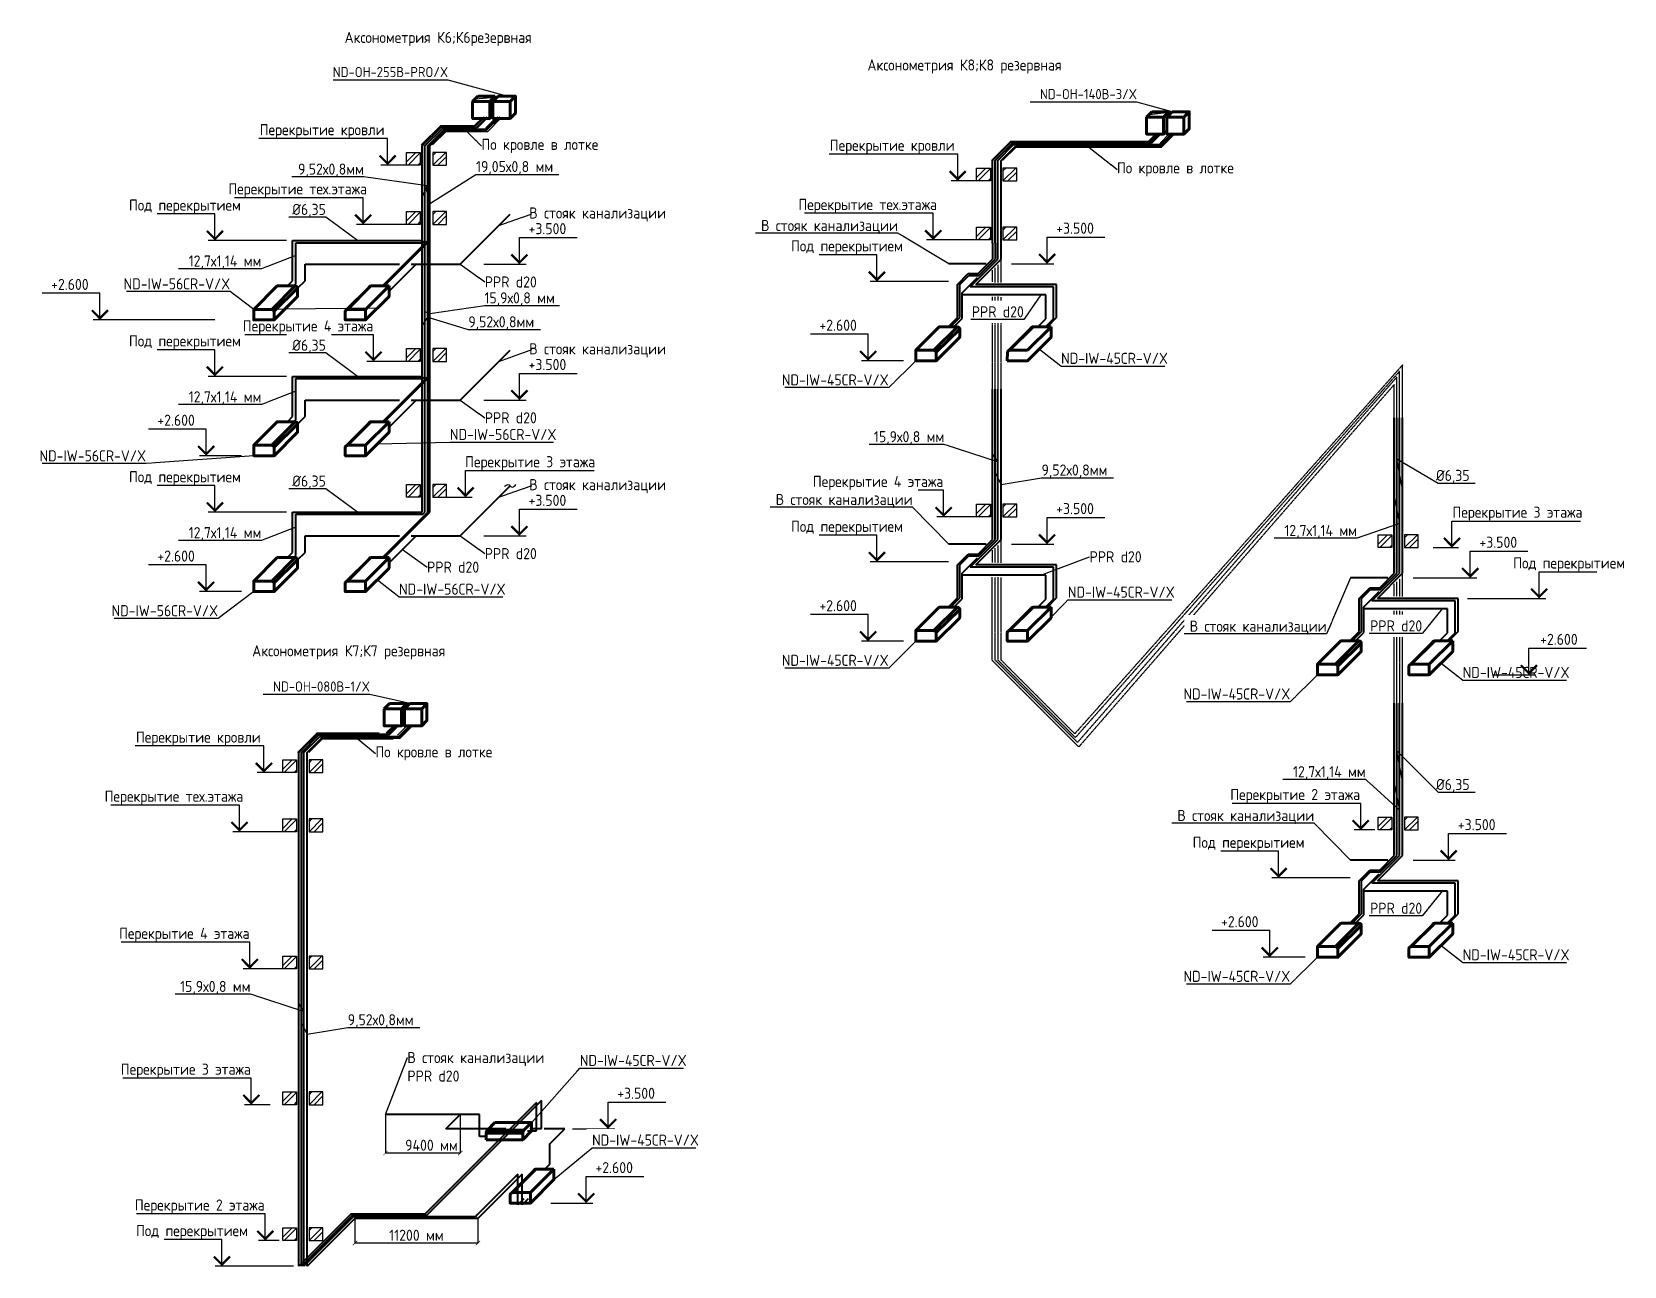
# Model space of a CAD drawing. Header units: millimetres. Extents: x -129048 to 476301, y -5853 to 215316.
# Drawn here: x 12847 to 48741, y 98651 to 126471 of the extents above; entities that cross this region are included whole.
import ezdxf
from ezdxf import colors
from ezdxf.entities.mleader import LeaderData, LeaderLine
from ezdxf.enums import TextEntityAlignment as Align
from ezdxf.math import Vec2, Vec3

# ---------------------------------------------------------------- set-up
doc = ezdxf.new("R2010")
doc.units = ezdxf.units.MM
doc.linetypes.add('ADSK_Штриховая_ш3 п1_5', pattern=[4.5, 3, -1.5])
doc.layers.add('0_ANNOT_Dimensions', color=7, linetype='Continuous')
for name, color, linetype, lineweight in [('GAZLAITER', 1, 'Continuous', 40), ('Дренаж', 36, 'Continuous', 40), ('Кондеи', 6, 'Continuous', 60)]:
    doc.layers.add(name, color=color, linetype=linetype, lineweight=lineweight)
doc.styles.add('PIK', font='isocpeur.ttf', dxfattribs={"width": 0.9, "height": 250})
doc.styles.add('TRAJECTORY_TEXT_STYLE', font='simplex.shx', dxfattribs={"width": 0.65})
doc.dimstyles.get("Standard").update_dxf_attribs({"dimtxt": 250, "dimasz": 100, "dimexe": 0.18, "dimexo": 0.0625, "dimgap": 50, "dimtad": 1, "dimtoh": 1, "dimdec": 1, "dimzin": 0, "dimdsep": 46, "dimtxsty": 'PIK', "dimblk": 'ARCHTICK', "dimcen": 0.09, "dimclrt": 256, "dimadec": 0, "dimazin": 0, "dimtfac": 1, "dimtdec": 1, "dimtofl": 0, "dimtmove": 0, "dimatfit": 3, "dimfxl": 1, "dimtolj": 1, "dimtzin": 0, "dimarcsym": 0})

msp = doc.modelspace()

# ---------------------------------------------------------------- texts
at = {"char_height": 250, "attachment_point": 1, "style": 'PIK'}
for s, insert in [('Аксонометрия К6;К6резервная', (19897.66, 126471.019)), ('Аксонометрия К8;К8 резервная', (31683.632, 125849.184)), ('Аксонометрия К7;К7 резервная', (17815.731, 112645.712))]:
    msp.add_mtext_dynamic_manual_height_columns(s, width=6845.94178, gutter_width=1250, heights=[0], dxfattribs=dict(at, insert=insert))

# ---------------------------------------------------------------- blocks, each defined once
blk = doc.blocks.new('*U3203')
at = {"color": 0, "linetype": 'ByBlock', "lineweight": -2}
for p, q in [((0, 6), (13, 6)), ((-8, 0), (0, 0))]:
    blk.add_line(p, q, dxfattribs=at)
at = {"color": 0, "linetype": 'ByBlock', "lineweight": -2, "ltscale": 100}
blk.add_line((-1.5, 0), (1.5, 0), dxfattribs=at)
blk.add_lwpolyline([(0, 0), (0, 6)], dxfattribs=at)
at = {"color": 0, "linetype": 'ByBlock', "lineweight": -2, "ltscale": 100, "const_width": 0.5}
blk.add_lwpolyline([(1.82, 2.18), (0, 0.35), (-1.82, 2.18)], dxfattribs=at)
at = {"linetype": 'ByBlock', "lineweight": -2, "ltscale": 100, "style": 'TRAJECTORY_TEXT_STYLE', "width": 0.65}
blk.add_attdef('Отм.', text='', height=3.5, dxfattribs=at).set_placement((6.5, 6), align=Align.BOTTOM_CENTER)
at = {"color": 0, "linetype": 'ByBlock', "lineweight": -2, "ltscale": 100, "style": 'TRAJECTORY_TEXT_STYLE', "width": 0.65}
blk.add_attdef('Прим.', text='', height=3.5, dxfattribs=at).set_placement((9.57, 4.8), align=Align.TOP_CENTER)
blk = doc.blocks.new('*U3179')
at = {"color": 0, "linetype": 'ByBlock', "lineweight": -2}
for p, q in [((0, 6), (13, 6)), ((-16.14, 0), (0, 0))]:
    blk.add_line(p, q, dxfattribs=at)
at = {"color": 0, "linetype": 'ByBlock', "lineweight": -2, "ltscale": 100}
blk.add_line((-1.5, 0), (1.5, 0), dxfattribs=at)
blk.add_lwpolyline([(0, 0), (0, 6)], dxfattribs=at)
at = {"color": 0, "linetype": 'ByBlock', "lineweight": -2, "ltscale": 100, "const_width": 0.5}
blk.add_lwpolyline([(1.82, 2.18), (0, 0.35), (-1.82, 2.18)], dxfattribs=at)
at = {"linetype": 'ByBlock', "lineweight": -2, "ltscale": 100, "style": 'TRAJECTORY_TEXT_STYLE', "width": 0.65}
blk.add_attdef('Отм.', text='', height=3.5, dxfattribs=at).set_placement((6.5, 6), align=Align.BOTTOM_CENTER)
at = {"color": 0, "linetype": 'ByBlock', "lineweight": -2, "ltscale": 100, "style": 'TRAJECTORY_TEXT_STYLE', "width": 0.65}
blk.add_attdef('Прим.', text='', height=3.5, dxfattribs=at).set_placement((9.57, 4.8), align=Align.TOP_CENTER)
blk = doc.blocks.new('*U3180')
at = {"color": 0, "linetype": 'ByBlock', "lineweight": -2}
for p, q in [((0, 6), (29, 6)), ((-4.24, 0), (0, 0))]:
    blk.add_line(p, q, dxfattribs=at)
at = {"color": 0, "linetype": 'ByBlock', "lineweight": -2, "ltscale": 100}
blk.add_line((-1.5, 0), (1.5, 0), dxfattribs=at)
blk.add_lwpolyline([(0, 0), (0, 6)], dxfattribs=at)
at = {"color": 0, "linetype": 'ByBlock', "lineweight": -2, "ltscale": 100, "const_width": 0.5}
blk.add_lwpolyline([(1.82, 2.18), (0, 0.35), (-1.82, 2.18)], dxfattribs=at)
at = {"linetype": 'ByBlock', "lineweight": -2, "ltscale": 100, "style": 'TRAJECTORY_TEXT_STYLE', "width": 0.65}
blk.add_attdef('Отм.', text='', height=3.5, dxfattribs=at).set_placement((14.5, 6), align=Align.BOTTOM_CENTER)
at = {"color": 0, "linetype": 'ByBlock', "lineweight": -2, "ltscale": 100, "style": 'TRAJECTORY_TEXT_STYLE', "width": 0.65}
blk.add_attdef('Прим.', text='', height=3.5, dxfattribs=at).set_placement((17.57, 4.8), align=Align.TOP_CENTER)
blk = doc.blocks.new('*U3207')
at = {"color": 0, "linetype": 'ByBlock', "lineweight": -2}
for p, q in [((0, 6), (13, 6)), ((-25.89, 0), (0, 0))]:
    blk.add_line(p, q, dxfattribs=at)
at = {"color": 0, "linetype": 'ByBlock', "lineweight": -2, "ltscale": 100}
blk.add_line((-1.5, 0), (1.5, 0), dxfattribs=at)
blk.add_lwpolyline([(0, 0), (0, 6)], dxfattribs=at)
at = {"color": 0, "linetype": 'ByBlock', "lineweight": -2, "ltscale": 100, "const_width": 0.5}
blk.add_lwpolyline([(1.82, 2.18), (0, 0.35), (-1.82, 2.18)], dxfattribs=at)
at = {"linetype": 'ByBlock', "lineweight": -2, "ltscale": 100, "style": 'TRAJECTORY_TEXT_STYLE', "width": 0.65}
blk.add_attdef('Отм.', text='', height=3.5, dxfattribs=at).set_placement((6.5, 6), align=Align.BOTTOM_CENTER)
at = {"color": 0, "linetype": 'ByBlock', "lineweight": -2, "ltscale": 100, "style": 'TRAJECTORY_TEXT_STYLE', "width": 0.65}
blk.add_attdef('Прим.', text='', height=3.5, dxfattribs=at).set_placement((9.57, 4.8), align=Align.TOP_CENTER)
blk = doc.blocks.new('*U3192')
at = {"color": 0, "linetype": 'ByBlock', "lineweight": -2}
for p, q in [((0, 6), (29, 6)), ((-7.41, 0), (0, 0))]:
    blk.add_line(p, q, dxfattribs=at)
at = {"color": 0, "linetype": 'ByBlock', "lineweight": -2, "ltscale": 100}
blk.add_line((-1.5, 0), (1.5, 0), dxfattribs=at)
blk.add_lwpolyline([(0, 0), (0, 6)], dxfattribs=at)
at = {"color": 0, "linetype": 'ByBlock', "lineweight": -2, "ltscale": 100, "const_width": 0.5}
blk.add_lwpolyline([(1.82, 2.18), (0, 0.35), (-1.82, 2.18)], dxfattribs=at)
at = {"linetype": 'ByBlock', "lineweight": -2, "ltscale": 100, "style": 'TRAJECTORY_TEXT_STYLE', "width": 0.65}
blk.add_attdef('Отм.', text='', height=3.5, dxfattribs=at).set_placement((14.5, 6), align=Align.BOTTOM_CENTER)
at = {"color": 0, "linetype": 'ByBlock', "lineweight": -2, "ltscale": 100, "style": 'TRAJECTORY_TEXT_STYLE', "width": 0.65}
blk.add_attdef('Прим.', text='', height=3.5, dxfattribs=at).set_placement((17.57, 4.8), align=Align.TOP_CENTER)
blk = doc.blocks.new('*U3181')
at = {"color": 0, "linetype": 'ByBlock', "lineweight": -2}
for p, q in [((0, 6), (29, 6)), ((-9.75, 0), (0, 0))]:
    blk.add_line(p, q, dxfattribs=at)
at = {"color": 0, "linetype": 'ByBlock', "lineweight": -2, "ltscale": 100}
blk.add_line((-1.5, 0), (1.5, 0), dxfattribs=at)
blk.add_lwpolyline([(0, 0), (0, 6)], dxfattribs=at)
at = {"color": 0, "linetype": 'ByBlock', "lineweight": -2, "ltscale": 100, "const_width": 0.5}
blk.add_lwpolyline([(1.82, 2.18), (0, 0.35), (-1.82, 2.18)], dxfattribs=at)
at = {"linetype": 'ByBlock', "lineweight": -2, "ltscale": 100, "style": 'TRAJECTORY_TEXT_STYLE', "width": 0.65}
blk.add_attdef('Отм.', text='', height=3.5, dxfattribs=at).set_placement((14.5, 6), align=Align.BOTTOM_CENTER)
at = {"color": 0, "linetype": 'ByBlock', "lineweight": -2, "ltscale": 100, "style": 'TRAJECTORY_TEXT_STYLE', "width": 0.65}
blk.add_attdef('Прим.', text='', height=3.5, dxfattribs=at).set_placement((17.57, 4.8), align=Align.TOP_CENTER)
blk = doc.blocks.new('_ArchTick')
at = {"color": 0, "linetype": 'ByBlock', "const_width": 0.15}
blk.add_lwpolyline([(-0.5, -0.5), (0.5, 0.5)], dxfattribs=at)
blk = doc.blocks.new('*D3204')
at = {"layer": '0_ANNOT_Dimensions', "color": 0, "lineweight": -2, "transparency": 16777216}
for p, q in [((20131, 99727), (20131, 99172)), ((22902, 99727), (22902, 99172)), ((22902, 99172), (20131, 99172))]:
    blk.add_line(p, q, dxfattribs=at)
at = {"layer": 'Defpoints', "color": 0, "transparency": 16777216}
for p in [(20131, 99727), (22902, 99727), (20131, 99172)]:
    blk.add_point(p, dxfattribs=at)
at = {"layer": '0_ANNOT_Dimensions', "color": 0, "lineweight": -2, "transparency": 16777216, "xscale": 100, "yscale": 100, "zscale": 100, "rotation": 180}
blk.add_blockref('_ArchTick', (20131, 99172), dxfattribs=at)
at = {"layer": '0_ANNOT_Dimensions', "color": 0, "lineweight": -2, "transparency": 16777216, "xscale": 100, "yscale": 100, "zscale": 100}
blk.add_blockref('_ArchTick', (22902, 99172), dxfattribs=at)
at = {"layer": '0_ANNOT_Dimensions', "transparency": 16777216, "insert": (21516, 99347), "char_height": 250, "attachment_point": 5, "style": 'PIK'}
blk.add_mtext('\\A1;11200 мм', dxfattribs=at)
blk = doc.blocks.new('*D3205')
at = {"layer": '0_ANNOT_Dimensions', "color": 0, "lineweight": -2, "transparency": 16777216}
for p, q in [((20819, 102069), (20819, 101201)), ((22505, 102069), (22505, 101201)), ((22505, 101201), (20819, 101201))]:
    blk.add_line(p, q, dxfattribs=at)
at = {"layer": 'Defpoints', "color": 0, "transparency": 16777216}
for p in [(20819, 102069), (22505, 102069), (20819, 101201)]:
    blk.add_point(p, dxfattribs=at)
at = {"layer": '0_ANNOT_Dimensions', "color": 0, "lineweight": -2, "transparency": 16777216, "xscale": 100, "yscale": 100, "zscale": 100, "rotation": 180}
blk.add_blockref('_ArchTick', (20819, 101201), dxfattribs=at)
at = {"layer": '0_ANNOT_Dimensions', "color": 0, "lineweight": -2, "transparency": 16777216, "xscale": 100, "yscale": 100, "zscale": 100}
blk.add_blockref('_ArchTick', (22505, 101201), dxfattribs=at)
at = {"layer": '0_ANNOT_Dimensions', "transparency": 16777216, "insert": (21855, 101376), "char_height": 250, "attachment_point": 5, "style": 'PIK'}
blk.add_mtext('\\A1;9400 мм', dxfattribs=at)
blk = doc.blocks.new('*U3206')
at = {"color": 0, "linetype": 'ByBlock', "lineweight": -2}
for p, q in [((0, 6), (29, 6)), ((-3.15, 0), (0, 0))]:
    blk.add_line(p, q, dxfattribs=at)
at = {"color": 0, "linetype": 'ByBlock', "lineweight": -2, "ltscale": 100}
blk.add_line((-1.5, 0), (1.5, 0), dxfattribs=at)
blk.add_lwpolyline([(0, 0), (0, 6)], dxfattribs=at)
at = {"color": 0, "linetype": 'ByBlock', "lineweight": -2, "ltscale": 100, "const_width": 0.5}
blk.add_lwpolyline([(1.82, 2.18), (0, 0.35), (-1.82, 2.18)], dxfattribs=at)
at = {"linetype": 'ByBlock', "lineweight": -2, "ltscale": 100, "style": 'TRAJECTORY_TEXT_STYLE', "width": 0.65}
blk.add_attdef('Отм.', text='', height=3.5, dxfattribs=at).set_placement((14.5, 6), align=Align.BOTTOM_CENTER)
at = {"color": 0, "linetype": 'ByBlock', "lineweight": -2, "ltscale": 100, "style": 'TRAJECTORY_TEXT_STYLE', "width": 0.65}
blk.add_attdef('Прим.', text='', height=3.5, dxfattribs=at).set_placement((17.57, 4.8), align=Align.TOP_CENTER)
blk = doc.blocks.new('*U3214')
at = {"color": 0, "linetype": 'ByBlock', "lineweight": -2}
for p, q in [((0, 6), (13, 6)), ((-12.87, 0), (0, 0))]:
    blk.add_line(p, q, dxfattribs=at)
at = {"color": 0, "linetype": 'ByBlock', "lineweight": -2, "ltscale": 100}
blk.add_line((-1.5, 0), (1.5, 0), dxfattribs=at)
blk.add_lwpolyline([(0, 0), (0, 6)], dxfattribs=at)
at = {"color": 0, "linetype": 'ByBlock', "lineweight": -2, "ltscale": 100, "const_width": 0.5}
blk.add_lwpolyline([(1.82, 2.18), (0, 0.35), (-1.82, 2.18)], dxfattribs=at)
at = {"linetype": 'ByBlock', "lineweight": -2, "ltscale": 100, "style": 'TRAJECTORY_TEXT_STYLE', "width": 0.65}
blk.add_attdef('Отм.', text='', height=3.5, dxfattribs=at).set_placement((6.5, 6), align=Align.BOTTOM_CENTER)
at = {"color": 0, "linetype": 'ByBlock', "lineweight": -2, "ltscale": 100, "style": 'TRAJECTORY_TEXT_STYLE', "width": 0.65}
blk.add_attdef('Прим.', text='', height=3.5, dxfattribs=at).set_placement((9.57, 4.8), align=Align.TOP_CENTER)

# ---------------------------------------------------------------- dimensions: what is measured, and where the dimension line sits
at = {"layer": '0_ANNOT_Dimensions'}
dim = msp.add_linear_dim(base=(20818.528, 101201.159), p1=(22504.648, 102069.443), p2=(20818.528, 102069.443), text='9400 мм', dimstyle='Standard', dxfattribs=at)
dim.commit()
dim.dimension.update_dxf_attribs({"geometry": '*D3205', "text_midpoint": (21855.011, 101201.159), "dimtype": 160})
dim = msp.add_linear_dim(base=(20131.045, 99172.133), p1=(22901.788, 99726.968), p2=(20131.045, 99726.968), text='11200 мм', dimstyle='Standard', dxfattribs=at)
dim.commit()
dim.dimension.update_dxf_attribs({"geometry": '*D3204', "text_midpoint": (21516.417, 99347.133)})

# ---------------------------------------------------------------- hatches: boundary and pattern name
h = msp.add_hatch()
h.set_pattern_fill('ANSI32', color=256, scale=25)
h.set_pattern_definition([(45, (45999.77, 119626.6), (-168.3798, 168.3798), []), (45, (46112.02, 119626.6), (-168.3798, 168.3798), [])])
h.paths.add_polyline_path([(21603.953, 123753.72), (21291.147, 123753.72), (21291.147, 123465.747), (21603.953, 123465.747)])
h.paths.add_polyline_path([(21885.159, 123753.72), (21885.159, 123465.747), (22197.964, 123465.747), (22197.964, 123753.72)])
h = msp.add_hatch()
h.set_pattern_fill('ANSI32', color=256, scale=25)
h.set_pattern_definition([(45, (58849.68, 119274.86), (-168.3798, 168.3798), []), (45, (58961.93, 119274.86), (-168.3798, 168.3798), [])])
h.paths.add_polyline_path([(34453.863, 123401.989), (34141.057, 123401.989), (34141.057, 123114.016), (34453.863, 123114.016)])
h.paths.add_polyline_path([(34735.069, 123401.989), (34735.069, 123114.016), (35047.874, 123114.016), (35047.874, 123401.989)])
h = msp.add_hatch()
h.set_pattern_fill('ANSI32', color=256, scale=25)
h.set_pattern_definition([(45, (45999.77, 118293.37), (-168.3798, 168.3798), []), (45, (46112.02, 118293.37), (-168.3798, 168.3798), [])])
h.paths.add_polyline_path([(21603.953, 122420.502), (21291.147, 122420.502), (21291.147, 122132.529), (21603.953, 122132.529)])
h.paths.add_polyline_path([(21885.159, 122420.502), (21885.159, 122132.529), (22197.964, 122132.529), (22197.964, 122420.502)])
h = msp.add_hatch()
h.set_pattern_fill('ANSI32', color=256, scale=25)
h.set_pattern_definition([(45, (58849.68, 117941.64), (-168.3798, 168.3798), []), (45, (58961.93, 117941.64), (-168.3798, 168.3798), [])])
h.paths.add_polyline_path([(34453.863, 122068.77), (34141.057, 122068.77), (34141.057, 121780.797), (34453.863, 121780.797)])
h.paths.add_polyline_path([(34735.069, 122068.77), (34735.069, 121780.797), (35047.874, 121780.797), (35047.874, 122068.77)])
h = msp.add_hatch()
h.set_pattern_fill('ANSI32', color=256, scale=25)
h.set_pattern_definition([(45, (45999.77, 115203.9), (-168.3798, 168.3798), []), (45, (46112.02, 115203.9), (-168.3798, 168.3798), [])])
h.paths.add_polyline_path([(21603.953, 119331.035), (21291.147, 119331.035), (21291.147, 119043.062), (21603.953, 119043.062)])
h.paths.add_polyline_path([(21885.159, 119331.035), (21885.159, 119043.062), (22197.964, 119043.062), (22197.964, 119331.035)])
h = msp.add_hatch()
h.set_pattern_fill('ANSI32', color=256, scale=25)
h.set_pattern_definition([(45, (45999.77, 112142.4), (-168.3798, 168.3798), []), (45, (46112.02, 112142.4), (-168.3798, 168.3798), [])])
h.paths.add_polyline_path([(21603.953, 116269.539), (21291.147, 116269.539), (21291.147, 115981.566), (21603.953, 115981.566)])
h.paths.add_polyline_path([(21885.159, 116269.539), (21885.159, 115981.566), (22197.964, 115981.566), (22197.964, 116269.539)])
h = msp.add_hatch()
h.set_pattern_fill('ANSI32', color=256, scale=25)
h.set_pattern_definition([(45, (58849.68, 111699.2), (-168.3798, 168.3798), []), (45, (58961.93, 111699.2), (-168.3798, 168.3798), [])])
h.paths.add_polyline_path([(34453.863, 115826.33), (34141.057, 115826.33), (34141.057, 115538.357), (34453.863, 115538.357)])
h.paths.add_polyline_path([(34735.069, 115826.33), (34735.069, 115538.357), (35047.874, 115538.357), (35047.874, 115826.33)])
h = msp.add_hatch()
h.set_pattern_fill('ANSI32', color=256, scale=25)
h.set_pattern_definition([(45, (67903.18, 111006.3), (-168.3798, 168.3798), []), (45, (68015.43, 111006.3), (-168.3798, 168.3798), [])])
h.paths.add_polyline_path([(43507.362, 115133.437), (43194.557, 115133.437), (43194.557, 114845.464), (43507.362, 114845.464)])
h.paths.add_polyline_path([(43788.569, 115133.437), (43788.569, 114845.464), (44101.374, 114845.464), (44101.374, 115133.437)])
h = msp.add_hatch()
h.set_pattern_fill('ANSI32', color=256, scale=25)
h.set_pattern_definition([(45, (43210.39, 105935.49), (-168.3798, 168.3798), []), (45, (43322.64, 105935.49), (-168.3798, 168.3798), [])])
h.paths.add_polyline_path([(18814.572, 110062.616), (18501.766, 110062.616), (18501.766, 109774.643), (18814.572, 109774.643)])
h.paths.add_polyline_path([(19095.778, 110062.616), (19095.778, 109774.643), (19408.583, 109774.643), (19408.583, 110062.616)])
h = msp.add_hatch()
h.set_pattern_fill('ANSI32', color=256, scale=25)
h.set_pattern_definition([(45, (67903.18, 104642.46), (-168.3798, 168.3798), []), (45, (68015.43, 104642.46), (-168.3798, 168.3798), [])])
h.paths.add_polyline_path([(43507.362, 108769.591), (43194.557, 108769.591), (43194.557, 108481.618), (43507.362, 108481.618)])
h.paths.add_polyline_path([(43788.569, 108769.591), (43788.569, 108481.618), (44101.374, 108481.618), (44101.374, 108769.591)])
h = msp.add_hatch()
h.set_pattern_fill('ANSI32', color=256, scale=25)
h.set_pattern_definition([(45, (43210.39, 104602.27), (-168.3798, 168.3798), []), (45, (43322.64, 104602.27), (-168.3798, 168.3798), [])])
h.paths.add_polyline_path([(18814.572, 108729.397), (18501.766, 108729.397), (18501.766, 108441.424), (18814.572, 108441.424)])
h.paths.add_polyline_path([(19095.778, 108729.397), (19095.778, 108441.424), (19408.583, 108441.424), (19408.583, 108729.397)])
h = msp.add_hatch()
h.set_pattern_fill('ANSI32', color=256, scale=25)
h.set_pattern_definition([(45, (43210.39, 101512.8), (-168.3798, 168.3798), []), (45, (43322.64, 101512.8), (-168.3798, 168.3798), [])])
h.paths.add_polyline_path([(18814.572, 105639.93), (18501.766, 105639.93), (18501.766, 105351.957), (18814.572, 105351.957)])
h.paths.add_polyline_path([(19095.778, 105639.93), (19095.778, 105351.957), (19408.583, 105351.957), (19408.583, 105639.93)])
h = msp.add_hatch()
h.set_pattern_fill('ANSI32', color=256, scale=25)
h.set_pattern_definition([(45, (43210.39, 98451.3), (-168.3798, 168.3798), []), (45, (43322.64, 98451.3), (-168.3798, 168.3798), [])])
h.paths.add_polyline_path([(18814.572, 102578.434), (18501.766, 102578.434), (18501.766, 102290.461), (18814.572, 102290.461)])
h.paths.add_polyline_path([(19095.778, 102578.434), (19095.778, 102290.461), (19408.583, 102290.461), (19408.583, 102578.434)])
h = msp.add_hatch()
h.set_pattern_fill('ANSI32', color=256, scale=25)
h.set_pattern_definition([(45, (43210.39, 95389.8), (-168.3798, 168.3798), []), (45, (43322.64, 95389.8), (-168.3798, 168.3798), [])])
h.paths.add_polyline_path([(18814.572, 99516.938), (18501.766, 99516.938), (18501.766, 99228.965), (18814.572, 99228.965)])
h.paths.add_polyline_path([(19095.778, 99516.938), (19095.778, 99228.965), (19408.583, 99228.965), (19408.583, 99516.938)])

# ---------------------------------------------------------------- linework, layer by layer
for p, q in [((21626.9, 123921.232), (22064.511, 124358.843)), ((21879.666, 123921.232), (22185.655, 124227.22)), ((22064.511, 124358.843), (22828.69, 124358.843)), ((22185.655, 124227.22), (23122.927, 124227.22)), ((22828.69, 124358.843), (23010.988, 124541.141)), ((23127.053, 124541.141), (22892.704, 124306.791)), ((23080.409, 124306.791), (23309.983, 124536.366)), ((23122.927, 124227.22), (23411.48, 124515.773)), ((34476.81, 123569.5), (34914.421, 124007.111)), ((34729.576, 123569.5), (35035.565, 123875.488)), ((34914.421, 124007.111), (38019.977, 124007.111)), ((35035.565, 123875.488), (38314.214, 123875.488)), ((38019.977, 124007.111), (38202.275, 124189.409)), ((38318.34, 124189.409), (38083.991, 123955.06)), ((38271.696, 123955.06), (38501.27, 124184.634)), ((38314.214, 123875.488), (38602.767, 124164.041)), ((18837.519, 110230.127), (19275.13, 110667.738)), ((19275.13, 110667.738), (20676.716, 110667.738)), ((20837.024, 110667.738), (21019.322, 110850.036)), ((21135.387, 110850.036), (20901.038, 110615.687)), ((21088.743, 110615.687), (21318.317, 110845.261)), ((21131.261, 110536.116), (21419.814, 110824.668)), ((19090.285, 110230.127), (19396.274, 110536.116)), ((19396.274, 110536.116), (20992.88, 110536.116))]:
    msp.add_line(p, q)
for points in [[(21603.953, 123465.747), (21291.147, 123465.747), (21291.147, 123753.72), (21603.953, 123753.72)], [(21885.159, 123465.747), (22197.964, 123465.747), (22197.964, 123753.72), (21885.159, 123753.72)], [(34453.863, 123114.016), (34141.057, 123114.016), (34141.057, 123401.989), (34453.863, 123401.989)], [(34735.069, 123114.016), (35047.874, 123114.016), (35047.874, 123401.989), (34735.069, 123401.989)], [(21603.953, 122132.529), (21291.147, 122132.529), (21291.147, 122420.502), (21603.953, 122420.502)], [(21885.159, 122132.529), (22197.964, 122132.529), (22197.964, 122420.502), (21885.159, 122420.502)], [(34453.863, 121780.797), (34141.057, 121780.797), (34141.057, 122068.77), (34453.863, 122068.77)], [(34735.069, 121780.797), (35047.874, 121780.797), (35047.874, 122068.77), (34735.069, 122068.77)], [(21603.953, 119043.062), (21291.147, 119043.062), (21291.147, 119331.035), (21603.953, 119331.035)], [(21885.159, 119043.062), (22197.964, 119043.062), (22197.964, 119331.035), (21885.159, 119331.035)], [(21603.953, 115981.566), (21291.147, 115981.566), (21291.147, 116269.539), (21603.953, 116269.539)], [(21885.159, 115981.566), (22197.964, 115981.566), (22197.964, 116269.539), (21885.159, 116269.539)], [(34453.863, 115538.357), (34141.057, 115538.357), (34141.057, 115826.33), (34453.863, 115826.33)], [(34735.069, 115538.357), (35047.874, 115538.357), (35047.874, 115826.33), (34735.069, 115826.33)], [(43507.362, 114845.464), (43194.557, 114845.464), (43194.557, 115133.437), (43507.362, 115133.437)], [(43788.569, 114845.464), (44101.374, 114845.464), (44101.374, 115133.437), (43788.569, 115133.437)], [(18814.572, 109774.643), (18501.766, 109774.643), (18501.766, 110062.616), (18814.572, 110062.616)], [(19095.778, 109774.643), (19408.583, 109774.643), (19408.583, 110062.616), (19095.778, 110062.616)], [(43507.362, 108481.618), (43194.557, 108481.618), (43194.557, 108769.591), (43507.362, 108769.591)], [(43788.569, 108481.618), (44101.374, 108481.618), (44101.374, 108769.591), (43788.569, 108769.591)], [(18814.572, 108441.424), (18501.766, 108441.424), (18501.766, 108729.397), (18814.572, 108729.397)], [(19095.778, 108441.424), (19408.583, 108441.424), (19408.583, 108729.397), (19095.778, 108729.397)], [(18814.572, 105351.957), (18501.766, 105351.957), (18501.766, 105639.93), (18814.572, 105639.93)], [(19095.778, 105351.957), (19408.583, 105351.957), (19408.583, 105639.93), (19095.778, 105639.93)], [(18814.572, 102290.461), (18501.766, 102290.461), (18501.766, 102578.434), (18814.572, 102578.434)], [(19095.778, 102290.461), (19408.583, 102290.461), (19408.583, 102578.434), (19095.778, 102578.434)], [(18814.572, 99228.965), (18501.766, 99228.965), (18501.766, 99516.938), (18814.572, 99516.938)], [(19095.778, 99228.965), (19408.583, 99228.965), (19408.583, 99516.938), (19095.778, 99516.938)]]:
    msp.add_lwpolyline(points, close=True)
msp.add_lwpolyline([(23502.308, 116223.376, -0.113001606), (23538.289, 116254.959, -0.119466611), (23582.146, 116266.509, -0.279804738), (23630.936, 116238.188, 0.291201672), (23678.665, 116211.811, 0.143173626), (23721.77, 116227.365, 0.129613538), (23753.574, 116266.509)], format="xyb")
at = {"layer": 'GAZLAITER'}
for p, q in [((22825.741, 124331.971), (23051.324, 124557.554)), ((23075.827, 124276.767), (23356.614, 124557.554)), ((21646.414, 123898.432), (22079.953, 124331.971)), ((21772.707, 123898.432), (22151.042, 124276.767)), ((22079.953, 124331.971), (22825.741, 124331.971)), ((22151.042, 124276.767), (23075.827, 124276.767)), ((21646.414, 122104.558), (21646.414, 123898.432)), ((21772.707, 122104.558), (21772.707, 123898.432)), ((34561.489, 123569.5), (34954.369, 123962.381)), ((34694.112, 123569.5), (35019.94, 123895.328)), ((34954.369, 123962.381), (38058.621, 123962.381)), ((35019.94, 123895.328), (38307.306, 123895.328)), ((38058.621, 123962.381), (38281.658, 124185.418)), ((38307.306, 123895.328), (38596.81, 124184.831)), ((34561.489, 121705.811), (34561.489, 123569.5)), ((34694.112, 121705.811), (34694.112, 123569.5)), ((21646.414, 121766.849), (21646.414, 122134.96)), ((21646.414, 119043.062), (21646.414, 122104.558)), ((21772.707, 119043.062), (21772.707, 122104.558)), ((21772.707, 121766.849), (21772.707, 122104.558)), ((18724.486, 120859.919), (18724.486, 121766.849)), ((18724.486, 121766.849), (21646.414, 121766.849)), ((20750.183, 120744.325), (21772.707, 121766.849)), ((34561.489, 121705.811), (34561.489, 121346.562)), ((34694.112, 121346.562), (34694.112, 121705.811)), ((34126.865, 120779.315), (34694.112, 121346.562)), ((34197.081, 120982.155), (34561.489, 121346.562)), ((33764.441, 120779.315), (33967.281, 120982.155)), ((33967.281, 120982.155), (34197.081, 120982.155)), ((18608.892, 120744.325), (18724.486, 120859.919)), ((33764.441, 120031.491), (33764.441, 120779.315)), ((35946.859, 120779.315), (34126.865, 120779.315)), ((35946.859, 120031.491), (35946.859, 120779.315)), ((33556.514, 119823.564), (33764.441, 120031.491)), ((35738.932, 119823.564), (35946.859, 120031.491)), ((21646.414, 118705.353), (21646.414, 119073.464)), ((21646.414, 115981.566), (21646.414, 119043.062)), ((21772.707, 115981.566), (21772.707, 119043.062)), ((21772.707, 118705.353), (21772.707, 119043.062)), ((18724.486, 117798.423), (18724.486, 118705.353)), ((18724.486, 118705.353), (21646.414, 118705.353)), ((20750.183, 117682.829), (21772.707, 118705.353)), ((34561.489, 115486.486), (34561.489, 118417.637)), ((34694.112, 115486.486), (34694.112, 118417.637)), ((18608.892, 117682.829), (18724.486, 117798.423)), ((43614.988, 114267.242), (43614.988, 117771.676)), ((43747.612, 114779.517), (43747.612, 117771.676)), ((21646.414, 115643.857), (21646.414, 116011.968)), ((21772.707, 115643.857), (21772.707, 115981.566)), ((18724.486, 114736.927), (18724.486, 115643.857)), ((18724.486, 115643.857), (21646.414, 115643.857)), ((20750.183, 114621.333), (21772.707, 115643.857)), ((34694.112, 115026.082), (34694.112, 115604.304)), ((34561.489, 115026.082), (34561.489, 115486.486)), ((34126.865, 114458.835), (34694.112, 115026.082)), ((34197.081, 114661.675), (34561.489, 115026.082)), ((18608.892, 114621.333), (18724.486, 114736.927)), ((33764.441, 114458.835), (33967.281, 114661.675)), ((33967.281, 114661.675), (34197.081, 114661.675)), ((43747.612, 114267.242), (43747.612, 114845.464)), ((33764.441, 113711.011), (33764.441, 114458.835)), ((35946.859, 114458.835), (34126.865, 114458.835)), ((43180.364, 113699.995), (43747.612, 114267.242)), ((43250.581, 113902.835), (43614.988, 114267.242)), ((42817.94, 113699.995), (43020.78, 113902.835)), ((43020.78, 113902.835), (43250.581, 113902.835)), ((33556.514, 113503.084), (33764.441, 113711.011)), ((42817.94, 112952.171), (42817.94, 113699.995)), ((45000.359, 113699.995), (43180.364, 113699.995)), ((45000.359, 112952.171), (45000.359, 113699.995)), ((42610.013, 112744.244), (42817.94, 112952.171)), ((44792.432, 112744.244), (45000.359, 112952.171)), ((43614.988, 107903.396), (43614.988, 111338.317)), ((43747.612, 107903.396), (43747.612, 111338.317)), ((18922.197, 110230.127), (19315.078, 110623.008)), ((19054.821, 110230.127), (19380.649, 110555.955)), ((19315.078, 110623.008), (20875.668, 110623.008)), ((19380.649, 110555.955), (21124.353, 110555.955)), ((20875.668, 110623.008), (21098.705, 110846.045)), ((21124.353, 110555.955), (21413.856, 110845.458)), ((18922.197, 98650.743), (18922.197, 110230.127)), ((19054.821, 98650.743), (19054.821, 110230.127)), ((43747.612, 107903.396), (43747.612, 108481.618)), ((43180.364, 107336.149), (43747.612, 107903.396)), ((43250.581, 107538.989), (43614.988, 107903.396)), ((42817.94, 107336.149), (43020.78, 107538.989)), ((42817.94, 106588.325), (42817.94, 107336.149)), ((43020.78, 107538.989), (43250.581, 107538.989)), ((45000.359, 107336.149), (43180.364, 107336.149)), ((45000.359, 106588.325), (45000.359, 107336.149)), ((42610.013, 106380.398), (42817.94, 106588.325)), ((44792.432, 106380.398), (45000.359, 106588.325)), ((24339.361, 102386.773), (21745.867, 99793.279)), ((24339.361, 101751.867), (24339.361, 102386.773)), ((24069.826, 101751.867), (24339.361, 101751.867)), ((23896.834, 100722.013), (22901.788, 99726.968)), ((23896.834, 100032.416), (23896.834, 100722.013)), ((24033.104, 100168.686), (23896.834, 100032.416)), ((20064.733, 99793.279), (18922.197, 98650.743)), ((21745.867, 99793.279), (20064.733, 99793.279)), ((20131.045, 99726.968), (19054.821, 98650.743)), ((22901.788, 99726.968), (20131.045, 99726.968))]:
    msp.add_line(p, q, dxfattribs=at)
at = {"layer": 'GAZLAITER', "color": 5}
for p, q in [((22855.609, 124302.103), (23111.06, 124557.554)), ((23105.551, 124260.808), (23402.297, 124557.554)), ((21706.15, 123898.432), (22109.821, 124302.103)), ((21817.083, 123898.432), (22179.459, 124260.808)), ((22109.821, 124302.103), (22855.609, 124302.103)), ((22179.459, 124260.808), (23105.551, 124260.808)), ((21706.15, 122104.558), (21706.15, 123898.432)), ((21817.083, 122104.558), (21817.083, 123898.432)), ((34501.93, 123569.5), (34916.766, 123984.335)), ((34619.896, 123569.5), (34978.896, 123928.499)), ((34916.766, 123984.335), (38035.64, 123984.335)), ((34978.896, 123928.499), (38298.256, 123928.499)), ((38035.64, 123984.335), (38236.722, 124185.418)), ((38299.344, 123928.499), (38555.676, 124184.831)), ((34501.93, 121705.811), (34501.93, 123569.5)), ((34619.896, 121705.811), (34619.896, 123569.5)), ((21706.15, 119043.062), (21706.15, 122104.558)), ((21706.15, 121766.849), (21706.15, 122104.558)), ((21817.083, 119043.062), (21817.083, 122104.558)), ((21817.083, 121766.849), (21817.083, 122104.558)), ((18796.492, 120787.913), (18796.492, 121719.24)), ((18796.492, 121719.24), (21658.541, 121719.24)), ((20794.559, 120744.325), (21817.083, 121766.849)), ((21658.541, 121719.24), (21706.15, 121766.849)), ((34501.93, 121705.811), (34501.93, 121346.562)), ((34619.896, 121346.562), (34619.896, 121705.811)), ((18752.904, 120744.325), (18796.492, 120787.913)), ((21706.15, 115981.566), (21706.15, 119043.062)), ((21706.15, 118705.353), (21706.15, 119043.062)), ((21817.083, 115981.566), (21817.083, 119043.062)), ((21817.083, 118705.353), (21817.083, 119043.062)), ((18796.492, 117726.417), (18796.492, 118657.744)), ((18796.492, 118657.744), (21658.541, 118657.744)), ((20794.559, 117682.829), (21817.083, 118705.353)), ((21658.541, 118657.744), (21706.15, 118705.353)), ((34501.93, 115486.486), (34501.93, 118417.637)), ((34619.896, 115486.486), (34619.896, 118417.637)), ((43555.43, 114267.242), (43555.43, 117771.676)), ((43673.396, 114779.517), (43673.396, 117771.676)), ((18752.904, 117682.829), (18796.492, 117726.417)), ((21706.15, 115643.857), (21706.15, 115981.566)), ((21817.083, 115643.857), (21817.083, 115981.566)), ((18796.492, 114664.921), (18796.492, 115596.248)), ((18796.492, 115596.248), (21658.541, 115596.248)), ((20794.559, 114621.333), (21817.083, 115643.857)), ((21658.541, 115596.248), (21706.15, 115643.857)), ((34619.896, 115026.082), (34619.896, 115604.304)), ((34501.93, 115026.082), (34501.93, 115486.486)), ((18752.904, 114621.333), (18796.492, 114664.921)), ((43673.396, 114267.242), (43673.396, 114845.464)), ((43555.43, 107903.396), (43555.43, 111338.317)), ((43673.396, 108481.618), (43673.396, 111338.317)), ((18862.639, 110230.127), (19277.474, 110644.963)), ((18980.605, 110230.127), (19339.604, 110589.126)), ((19277.474, 110644.963), (20852.686, 110644.963)), ((19339.604, 110589.126), (21116.391, 110589.126)), ((20852.686, 110644.963), (21053.768, 110846.045)), ((21116.391, 110589.126), (21372.723, 110845.458)), ((18862.639, 98650.743), (18862.639, 110230.127)), ((18980.605, 99228.965), (18980.605, 110230.127)), ((43673.396, 107903.396), (43673.396, 108481.618)), ((24219.895, 102336.022), (21706.932, 99823.059)), ((24219.895, 101701.115), (24219.895, 102336.022)), ((24019.075, 101701.115), (24219.895, 101701.115)), ((23802.34, 100722.013), (22892.61, 99812.283)), ((23802.34, 100032.416), (23802.34, 100722.013)), ((23938.61, 100168.686), (23802.34, 100032.416)), ((20034.954, 99823.059), (18862.639, 98650.743)), ((21706.932, 99823.059), (20034.954, 99823.059)), ((22892.61, 99812.283), (22844.403, 99764.076)), ((20093.937, 99764.076), (18980.605, 98650.743)), ((22844.403, 99764.076), (20093.937, 99764.076)), ((18980.605, 98650.743), (18980.605, 99228.965))]:
    msp.add_line(p, q, dxfattribs=at)
at = {"layer": 'GAZLAITER', "color": 5, "lineweight": 40, "ltscale": 10}
for p, q in [((33997.083, 120723.749), (34619.896, 121346.562)), ((34177.786, 121022.419), (34501.93, 121346.562)), ((33714.214, 120779.315), (33957.318, 121022.419)), ((33957.318, 121022.419), (34177.786, 121022.419)), ((33714.214, 120031.491), (33714.214, 120779.315)), ((35879.942, 120723.749), (33997.083, 120723.749)), ((35879.942, 120005.507), (35879.942, 120723.749)), ((33506.287, 119823.564), (33714.214, 120031.491)), ((35697.999, 119823.564), (35879.942, 120005.507)), ((33997.083, 114403.269), (34619.896, 115026.082)), ((34177.786, 114701.938), (34501.93, 115026.082)), ((33714.214, 114458.835), (33957.318, 114701.938)), ((33957.318, 114701.938), (34177.786, 114701.938)), ((33714.214, 113711.011), (33714.214, 114458.835)), ((35879.942, 114403.269), (33997.083, 114403.269)), ((43050.582, 113644.429), (43673.396, 114267.242)), ((43231.286, 113943.098), (43555.43, 114267.242)), ((42767.714, 113699.995), (43010.818, 113943.098)), ((43010.818, 113943.098), (43231.286, 113943.098)), ((33506.287, 113503.084), (33714.214, 113711.011)), ((42767.714, 112952.171), (42767.714, 113699.995)), ((44933.441, 113644.429), (43050.582, 113644.429)), ((44933.441, 112926.187), (44933.441, 113644.429)), ((42559.787, 112744.244), (42767.714, 112952.171)), ((44751.499, 112744.244), (44933.441, 112926.187)), ((43050.582, 107280.583), (43673.396, 107903.396)), ((43231.286, 107579.252), (43555.43, 107903.396)), ((42767.714, 107336.149), (43010.818, 107579.252)), ((42767.714, 106588.325), (42767.714, 107336.149)), ((43010.818, 107579.252), (43231.286, 107579.252)), ((44933.441, 107280.583), (43050.582, 107280.583)), ((44933.441, 106562.341), (44933.441, 107280.583)), ((42559.787, 106380.398), (42767.714, 106588.325)), ((44751.499, 106380.398), (44933.441, 106562.341))]:
    msp.add_line(p, q, dxfattribs=at)
at = {"layer": 'Дренаж'}
for p, q in [((22504.192, 121234.437), (23630.936, 122361.18)), ((19005.342, 120859.919), (19005.342, 121234.437)), ((19005.342, 121234.437), (21136.393, 121234.437)), ((20899.467, 120625.833), (21508.071, 121234.437)), ((21398.353, 121234.437), (22504.192, 121234.437)), ((34359.291, 121245.071), (33521.103, 121245.071)), ((18839.097, 120693.674), (19005.342, 120859.919)), ((33816.042, 120588.222), (33909.32, 120681.5)), ((33909.32, 120681.5), (34161.617, 120933.797)), ((33816.042, 120010.312), (33816.042, 120588.222)), ((35704.487, 120545.426), (33816.042, 120545.426)), ((35704.487, 120002.247), (35704.487, 120545.426)), ((33629.294, 119823.564), (33816.042, 120010.312)), ((35525.804, 119823.564), (35704.487, 120002.247)), ((22504.192, 118172.941), (23630.936, 119299.684)), ((19005.342, 117798.423), (19005.342, 118172.941)), ((19005.342, 118172.941), (21136.393, 118172.941)), ((20899.467, 117564.337), (21508.071, 118172.941)), ((21398.353, 118172.941), (22504.192, 118172.941)), ((18839.097, 117632.178), (19005.342, 117798.423)), ((22504.192, 115111.445), (23630.936, 116238.188)), ((19005.342, 114736.927), (19005.342, 115111.445)), ((19005.342, 115111.445), (21136.393, 115111.445)), ((20899.467, 114502.841), (21508.071, 115111.445)), ((21398.353, 115111.445), (22504.192, 115111.445)), ((34359.291, 114924.591), (33521.103, 114924.591)), ((18839.097, 114570.682), (19005.342, 114736.927)), ((33909.32, 114361.02), (34161.617, 114613.317)), ((33816.042, 114267.742), (33909.32, 114361.02)), ((33816.042, 113689.832), (33816.042, 114267.742)), ((43412.79, 114165.751), (42574.603, 114165.751)), ((42962.82, 113602.18), (43215.116, 113854.477)), ((33629.294, 113503.084), (33816.042, 113689.832)), ((42869.541, 113508.902), (42962.82, 113602.18)), ((42869.541, 112930.992), (42869.541, 113508.902)), ((44757.986, 113466.106), (42869.541, 113466.106)), ((44757.986, 112922.927), (44757.986, 113466.106)), ((42682.794, 112744.244), (42869.541, 112930.992)), ((44579.304, 112744.244), (44757.986, 112922.927)), ((43412.79, 107801.905), (42574.603, 107801.905)), ((42962.82, 107238.334), (43215.116, 107490.631)), ((42869.541, 107145.056), (42962.82, 107238.334)), ((42869.541, 106567.146), (42869.541, 107145.056)), ((44757.986, 107102.26), (42869.541, 107102.26)), ((44757.986, 106559.081), (44757.986, 107102.26)), ((42682.794, 106380.398), (42869.541, 106567.146)), ((44579.304, 106380.398), (44757.986, 106559.081)), ((22938.106, 102069.443), (20818.528, 102069.443)), ((22182.151, 101746.946), (22504.648, 102069.443)), ((22938.106, 101575.606), (22938.106, 102069.443)), ((22535.677, 101746.946), (22182.151, 101746.946)), ((23532.747, 101746.946), (22535.677, 101746.946)), ((24865.319, 101746.946), (24394.439, 101746.946)), ((24523.767, 101405.394), (24865.319, 101746.946)), ((23088.197, 101575.606), (22938.106, 101575.606)), ((24523.767, 100947.896), (24523.767, 101405.394)), ((24413.273, 100837.403), (24523.767, 100947.896))]:
    msp.add_line(p, q, dxfattribs=at)
at = {"layer": 'Кондеи'}
for p, q in [((22783.927, 124902.785), (22903.661, 125022.519)), ((22903.661, 125022.519), (23288.052, 125022.519)), ((23168.318, 124902.785), (23288.052, 125022.519)), ((23242.018, 124902.785), (23361.752, 125022.519)), ((23288.052, 125022.519), (23288.052, 124948.818)), ((23626.409, 124902.785), (23746.143, 125022.519)), ((23242.018, 124592.094), (23168.318, 124518.394)), ((23746.143, 124638.128), (23626.409, 124518.394)), ((37975.214, 124551.053), (38094.948, 124670.787)), ((38094.948, 124670.787), (38479.339, 124670.787)), ((38359.605, 124551.053), (38479.339, 124670.787)), ((38433.306, 124551.053), (38553.04, 124670.787)), ((38479.339, 124670.787), (38479.339, 124597.086)), ((38817.697, 124551.053), (38937.431, 124670.787)), ((38433.306, 124240.363), (38359.605, 124166.662)), ((38937.431, 124286.396), (38817.697, 124166.662)), ((18257.293, 120215.701), (18785.918, 120744.325)), ((18310.473, 120172.501), (18839.097, 120693.674)), ((18839.097, 120507.341), (18839.097, 120693.674)), ((19950.199, 120212.269), (20441.867, 120703.937)), ((20492.235, 120744.325), (19963.611, 120215.701)), ((20899.467, 120744.325), (20370.843, 120215.701)), ((20492.235, 120744.325), (20899.467, 120744.325)), ((20899.467, 120507.341), (20899.467, 120744.325)), ((20370.843, 120215.701), (20317.663, 120215.701)), ((20370.843, 120172.501), (20370.843, 120215.701)), ((33181.21, 119294.94), (33709.835, 119823.564)), ((33234.39, 119251.741), (33763.015, 119772.914)), ((33763.015, 119586.58), (33763.015, 119772.914)), ((34874.116, 119291.508), (35365.784, 119783.177)), ((35416.153, 119823.564), (34887.528, 119294.94)), ((35823.385, 119823.564), (35294.76, 119294.94)), ((35416.153, 119823.564), (35823.385, 119823.564)), ((35823.385, 119586.58), (35823.385, 119823.564)), ((34834.348, 119057.955), (34837.16, 119254.552)), ((34887.528, 119294.94), (35294.76, 119294.94)), ((18257.293, 117154.205), (18785.918, 117682.829)), ((18310.473, 117111.005), (18839.097, 117632.178)), ((18839.097, 117445.845), (18839.097, 117632.178)), ((19950.199, 117150.773), (20441.867, 117642.441)), ((20492.235, 117682.829), (19963.611, 117154.205)), ((20899.467, 117682.829), (20370.843, 117154.205)), ((20492.235, 117682.829), (20899.467, 117682.829)), ((20899.467, 117445.845), (20899.467, 117682.829)), ((20370.843, 117154.205), (20317.663, 117154.205)), ((20370.843, 117111.005), (20370.843, 117154.205)), ((18257.293, 114092.709), (18785.918, 114621.333)), ((18310.473, 114049.509), (18839.097, 114570.682)), ((18839.097, 114384.349), (18839.097, 114570.682)), ((19950.199, 114089.277), (20441.867, 114580.945)), ((20492.235, 114621.333), (19963.611, 114092.709)), ((20899.467, 114621.333), (20370.843, 114092.709)), ((20492.235, 114621.333), (20899.467, 114621.333)), ((20899.467, 114384.349), (20899.467, 114621.333)), ((20370.843, 114092.709), (20317.663, 114092.709)), ((20370.843, 114049.509), (20370.843, 114092.709)), ((33181.21, 112974.46), (33709.835, 113503.084)), ((33234.39, 112931.26), (33763.015, 113452.433)), ((33763.015, 113266.1), (33763.015, 113452.433)), ((34874.116, 112971.028), (35365.784, 113462.697)), ((35416.153, 113503.084), (34887.528, 112974.46)), ((35823.385, 113503.084), (35294.76, 112974.46)), ((35416.153, 113503.084), (35823.385, 113503.084)), ((35823.385, 113266.1), (35823.385, 113503.084)), ((35294.76, 112974.46), (35241.58, 112974.46)), ((35294.76, 112931.26), (35294.76, 112974.46)), ((42234.71, 112215.62), (42763.335, 112744.244)), ((44469.652, 112744.244), (43941.028, 112215.62)), ((44876.884, 112744.244), (44348.26, 112215.62)), ((44469.652, 112744.244), (44876.884, 112744.244)), ((44876.884, 112507.26), (44876.884, 112744.244)), ((42287.89, 112172.42), (42816.514, 112693.593)), ((42816.514, 112507.26), (42816.514, 112693.593)), ((43927.616, 112212.188), (44419.284, 112703.857)), ((44348.26, 112215.62), (44295.08, 112215.62)), ((44348.26, 112172.42), (44348.26, 112215.62)), ((20792.261, 111211.68), (20911.995, 111331.414)), ((20911.995, 111331.414), (21296.386, 111331.414)), ((21176.652, 111211.68), (21296.386, 111331.414)), ((21250.352, 111211.68), (21370.086, 111331.414)), ((21296.386, 111331.414), (21296.386, 111257.714)), ((21634.743, 111211.68), (21754.477, 111331.414)), ((21754.477, 110947.023), (21634.743, 110827.289)), ((21250.352, 110900.99), (21176.652, 110827.289)), ((42234.71, 105851.774), (42763.335, 106380.398)), ((42287.89, 105808.574), (42816.514, 106329.747)), ((42816.514, 106143.414), (42816.514, 106329.747)), ((43927.616, 105848.342), (44419.284, 106340.01)), ((44469.652, 106380.398), (43941.028, 105851.774)), ((44876.884, 106380.398), (44348.26, 105851.774)), ((44469.652, 106380.398), (44876.884, 106380.398)), ((44876.884, 106143.414), (44876.884, 106380.398)), ((44348.26, 105851.774), (44295.08, 105851.774)), ((44348.26, 105808.574), (44348.26, 105851.774)), ((23088.197, 101501.557), (23088.197, 101649.656)), ((23912.683, 101649.656), (23088.197, 101649.656)), ((23286.247, 101885.941), (23116.512, 101716.206)), ((23116.512, 101716.206), (23940.998, 101716.206)), ((24110.733, 101885.941), (23286.247, 101885.941)), ((23912.683, 101501.557), (24110.733, 101699.607)), ((23912.683, 101501.557), (23912.683, 101649.656)), ((24110.733, 101885.941), (23940.998, 101716.206)), ((24110.733, 101699.607), (24110.733, 101885.941)), ((23088.197, 101501.557), (23912.683, 101501.557)), ((23667.621, 100305.346), (24159.289, 100797.015)), ((24209.657, 100837.403), (23681.033, 100308.778)), ((24616.889, 100837.403), (24088.265, 100308.778)), ((24209.657, 100837.403), (24616.889, 100837.403)), ((24616.889, 100600.418), (24616.889, 100837.403)), ((24088.265, 100308.778), (24035.085, 100308.778)), ((24088.265, 100265.579), (24088.265, 100308.778))]:
    msp.add_line(p, q, dxfattribs=at)
at = {"layer": 'Кондеи', "color": 18, "linetype": 'ADSK_Штриховая_ш3 п1_5', "lineweight": 25, "true_color": 0x000000}
for p, q in [((34694.112, 120825.266), (34694.112, 121346.562)), ((34501.93, 120834.221), (34501.93, 121109.944)), ((34561.489, 120824.101), (34561.489, 121151.879)), ((34619.896, 121221.677), (34619.896, 120824.3)), ((34501.93, 118417.637), (34501.93, 120498.908)), ((34561.489, 118417.637), (34561.489, 120496.758)), ((34619.896, 120503.134), (34619.896, 120317.056)), ((34694.112, 120318.258), (34694.112, 120492.478)), ((34619.896, 120163.176), (34619.896, 118417.637)), ((34694.112, 118417.637), (34694.112, 120144.614)), ((43673.396, 117771.676), (43673.396, 118815.69)), ((43747.612, 117771.676), (43747.612, 118965.855)), ((43555.43, 117771.676), (43555.43, 118519.55)), ((43614.988, 117771.676), (43614.988, 118687.78)), ((34619.896, 114901.197), (34619.896, 114503.82)), ((34694.112, 114504.786), (34694.112, 115026.082)), ((34501.93, 114513.741), (34501.93, 114789.464)), ((34561.489, 114503.621), (34561.489, 114831.399)), ((34487.272, 114182.654), (34487.272, 112314.013)), ((34561.489, 112314.013), (34561.489, 114171.997)), ((34619.896, 114182.654), (34619.896, 112314.013)), ((34694.112, 112314.013), (34694.112, 114171.997)), ((43747.612, 113745.946), (43747.612, 114267.242)), ((43555.43, 113754.901), (43555.43, 114030.624)), ((43614.988, 113744.781), (43614.988, 114072.559)), ((43673.396, 114142.357), (43673.396, 113744.98)), ((43555.43, 111338.317), (43555.43, 113419.588)), ((43614.988, 111338.317), (43614.988, 113417.438)), ((43673.396, 113423.814), (43673.396, 113237.736)), ((43673.396, 113083.856), (43673.396, 111338.317)), ((43747.612, 113238.938), (43747.612, 113413.157)), ((43747.612, 111338.317), (43747.612, 113065.294)), ((36447.494, 110353.792), (34487.272, 112314.013)), ((36419.092, 110456.41), (34561.489, 112314.013)), ((36370.269, 110563.64), (34619.896, 112314.013)), ((36357.329, 110650.796), (34694.112, 112314.013))]:
    msp.add_line(p, q, dxfattribs=at)
at = {"layer": 'Кондеи'}
for points in [[(23361.752, 125022.519), (23746.143, 125022.519), (23746.143, 124638.128), (23746.143, 125022.519)], [(22783.927, 124902.785), (23168.318, 124902.785), (23168.318, 124518.394), (22783.927, 124518.394)], [(23242.018, 124902.785), (23626.409, 124902.785), (23626.409, 124518.394), (23242.018, 124518.394)], [(38553.04, 124670.787), (38937.431, 124670.787), (38937.431, 124286.396), (38937.431, 124670.787)], [(37975.214, 124551.053), (38359.605, 124551.053), (38359.605, 124166.662), (37975.214, 124166.662)], [(38433.306, 124551.053), (38817.697, 124551.053), (38817.697, 124166.662), (38433.306, 124166.662)], [(17850.061, 119978.716), (18310.473, 119978.716), (18839.097, 120507.341), (18310.473, 119978.716)], [(19910.431, 119978.716), (20370.843, 119978.716), (20899.467, 120507.341), (20370.843, 119978.716)], [(32773.978, 119057.955), (33234.39, 119057.955), (33763.015, 119586.58), (33234.39, 119057.955)], [(34834.348, 119057.955), (35294.76, 119057.955), (35823.385, 119586.58), (35294.76, 119057.955)], [(17850.061, 116917.22), (18310.473, 116917.22), (18839.097, 117445.845), (18310.473, 116917.22)], [(19910.431, 116917.22), (20370.843, 116917.22), (20899.467, 117445.845), (20370.843, 116917.22)], [(17850.061, 113855.724), (18310.473, 113855.724), (18839.097, 114384.349), (18310.473, 113855.724)], [(19910.431, 113855.724), (20370.843, 113855.724), (20899.467, 114384.349), (20370.843, 113855.724)], [(32773.978, 112737.475), (33234.39, 112737.475), (33763.015, 113266.1), (33234.39, 112737.475)], [(34834.348, 112737.475), (35294.76, 112737.475), (35823.385, 113266.1), (35294.76, 112737.475)], [(41827.478, 111978.635), (42287.89, 111978.635), (42816.514, 112507.26), (42287.89, 111978.635)], [(43887.848, 111978.635), (44348.26, 111978.635), (44876.884, 112507.26), (44348.26, 111978.635)], [(21370.086, 111331.414), (21754.477, 111331.414), (21754.477, 110947.023), (21754.477, 111331.414)], [(20792.261, 111211.68), (21176.652, 111211.68), (21176.652, 110827.289), (20792.261, 110827.289)], [(21250.352, 111211.68), (21634.743, 111211.68), (21634.743, 110827.289), (21250.352, 110827.289)], [(41827.478, 105614.789), (42287.89, 105614.789), (42816.514, 106143.414), (42287.89, 105614.789)], [(43887.848, 105614.789), (44348.26, 105614.789), (44876.884, 106143.414), (44348.26, 105614.789)], [(23627.853, 100071.793), (24088.265, 100071.793), (24616.889, 100600.418), (24088.265, 100071.793)]]:
    msp.add_lwpolyline(points, close=True, dxfattribs=at)
for points in [[(18786.054, 120744.325), (18378.686, 120744.325), (17850.061, 120215.701), (18257.293, 120215.701)], [(18310.473, 120172.501), (18310.473, 119978.716), (17850.061, 119978.716), (17850.061, 120215.701), (18257.293, 120215.701)], [(20370.843, 120172.501), (20370.843, 119978.716), (19910.431, 119978.716), (19910.431, 120172.501)], [(19963.611, 120215.701), (20317.663, 120215.701)], [(19963.611, 120215.701), (20317.663, 120215.701)], [(33709.972, 119823.564), (33302.603, 119823.564), (32773.978, 119294.94), (33181.21, 119294.94)], [(33234.39, 119251.741), (33234.39, 119057.955), (32773.978, 119057.955), (32773.978, 119294.94), (33181.21, 119294.94)], [(18786.054, 117682.829), (18378.686, 117682.829), (17850.061, 117154.205), (18257.293, 117154.205)], [(18310.473, 117111.005), (18310.473, 116917.22), (17850.061, 116917.22), (17850.061, 117154.205), (18257.293, 117154.205)], [(20370.843, 117111.005), (20370.843, 116917.22), (19910.431, 116917.22), (19910.431, 117111.005)], [(19963.611, 117154.205), (20317.663, 117154.205)], [(19963.611, 117154.205), (20317.663, 117154.205)], [(18786.054, 114621.333), (18378.686, 114621.333), (17850.061, 114092.709), (18257.293, 114092.709)], [(18310.473, 114049.509), (18310.473, 113855.724), (17850.061, 113855.724), (17850.061, 114092.709), (18257.293, 114092.709)], [(20370.843, 114049.509), (20370.843, 113855.724), (19910.431, 113855.724), (19910.431, 114049.509)], [(19963.611, 114092.709), (20317.663, 114092.709)], [(19963.611, 114092.709), (20317.663, 114092.709)], [(33709.972, 113503.084), (33302.603, 113503.084), (32773.978, 112974.46), (33181.21, 112974.46)], [(33234.39, 112931.26), (33234.39, 112737.475), (32773.978, 112737.475), (32773.978, 112974.46), (33181.21, 112974.46)], [(35294.76, 112931.26), (35294.76, 112737.475), (34834.348, 112737.475), (34834.348, 112931.26)], [(34887.528, 112974.46), (35241.58, 112974.46)], [(34887.528, 112974.46), (35241.58, 112974.46)], [(42763.471, 112744.244), (42356.103, 112744.244), (41827.478, 112215.62), (42234.71, 112215.62)], [(42287.89, 112172.42), (42287.89, 111978.635), (41827.478, 111978.635), (41827.478, 112215.62), (42234.71, 112215.62)], [(44348.26, 112172.42), (44348.26, 111978.635), (43887.848, 111978.635), (43887.848, 112172.42)], [(43941.028, 112215.62), (44295.08, 112215.62)], [(43941.028, 112215.62), (44295.08, 112215.62)], [(42763.471, 106380.398), (42356.103, 106380.398), (41827.478, 105851.774), (42234.71, 105851.774)], [(42287.89, 105808.574), (42287.89, 105614.789), (41827.478, 105614.789), (41827.478, 105851.774), (42234.71, 105851.774)], [(44348.26, 105808.574), (44348.26, 105614.789), (43887.848, 105614.789), (43887.848, 105808.574)], [(43941.028, 105851.774), (44295.08, 105851.774)], [(43941.028, 105851.774), (44295.08, 105851.774)], [(24088.265, 100265.579), (24088.265, 100071.793), (23627.853, 100071.793), (23627.853, 100265.579)], [(23681.033, 100308.778), (24035.085, 100308.778)], [(23681.033, 100308.778), (24035.085, 100308.778)]]:
    msp.add_lwpolyline(points, dxfattribs=at)
for centre, radius, start, end in [((18778.56, 120683.377), 61.407, 9.6533633, 82.9898052), ((20499.73, 120683.377), 61.407, 97.0101948, 160.4384791), ((18247.431, 120149.227), 67.202, 20.2636293, 81.5607575), ((19973.473, 120149.227), 67.202, 98.4392425, 159.7363707), ((33702.477, 119762.616), 61.407, 9.6533633, 82.9898052), ((35423.647, 119762.616), 61.407, 97.0101948, 160.4384791), ((33171.348, 119228.466), 67.202, 20.2636293, 81.5607575), ((34895.023, 119233.992), 61.407, 97.0101948, 160.4384791), ((18778.56, 117621.881), 61.407, 9.6533633, 82.9898052), ((20499.73, 117621.881), 61.407, 97.0101948, 160.4384791), ((18247.431, 117087.731), 67.202, 20.2636293, 81.5607575), ((19973.473, 117087.731), 67.202, 98.4392425, 159.7363707), ((18778.56, 114560.385), 61.407, 9.6533633, 82.9898052), ((20499.73, 114560.385), 61.407, 97.0101948, 160.4384791), ((18247.431, 114026.235), 67.202, 20.2636293, 81.5607575), ((19973.473, 114026.235), 67.202, 98.4392425, 159.7363707), ((33702.477, 113442.136), 61.407, 9.6533633, 82.9898052), ((35423.647, 113442.136), 61.407, 97.0101948, 160.4384791), ((33171.348, 112907.986), 67.202, 20.2636293, 81.5607575), ((34897.391, 112907.986), 67.202, 98.4392425, 159.7363707), ((42755.977, 112683.296), 61.407, 9.6533633, 82.9898052), ((44477.147, 112683.296), 61.407, 97.0101948, 160.4384791), ((42224.847, 112149.146), 67.202, 20.2636293, 81.5607575), ((43950.89, 112149.146), 67.202, 98.4392425, 159.7363707), ((42755.977, 106319.45), 61.407, 9.6533633, 82.9898052), ((44477.147, 106319.45), 61.407, 97.0101948, 160.4384791), ((42224.847, 105785.3), 67.202, 20.2636293, 81.5607575), ((43950.89, 105785.3), 67.202, 98.4392425, 159.7363707), ((23191.868, 101644.846), 103.782, 136.5601451, 182.6561736), ((24016.354, 101644.846), 103.782, 136.5601451, 182.6561736), ((24217.152, 100776.455), 61.407, 97.0101948, 160.4384791), ((23690.895, 100242.304), 67.202, 98.4392425, 159.7363707)]:
    msp.add_arc(centre, radius, start, end, dxfattribs=at)

# ---------------------------------------------------------------- block references
ref = msp.add_blockref('*U3180', (20867.207, 123465.747), dxfattribs=dict(xscale=-100, yscale=100, zscale=100))
ref.add_attrib('Отм.', 'Перекрытие кровли', dxfattribs={"linetype": 'ByBlock', "lineweight": -2, "ltscale": 100, "height": 250, "style": 'PIK', "width": 0.9}).set_placement((19390.616, 124065.747), align=Align.BOTTOM_CENTER)
ref = msp.add_blockref('*U3180', (33717.117, 123114.016), dxfattribs=dict(xscale=-100, yscale=100, zscale=100))
ref.add_attrib('Отм.', 'Перекрытие кровли', dxfattribs={"linetype": 'ByBlock', "lineweight": -2, "ltscale": 100, "height": 250, "style": 'PIK', "width": 0.9}).set_placement((32240.527, 123714.016), align=Align.BOTTOM_CENTER)
ref = msp.add_blockref('*U3181', (20316.587, 122132.529), dxfattribs=dict(xscale=-100, yscale=100, zscale=100))
ref.add_attrib('Отм.', 'Перекрытие тех.этажа', dxfattribs={"linetype": 'ByBlock', "lineweight": -2, "ltscale": 100, "height": 250, "style": 'PIK', "width": 0.9}).set_placement((18839.997, 122732.529), align=Align.BOTTOM_CENTER)
ref = msp.add_blockref('*U3179', (16973.955, 121766.849), dxfattribs=dict(xscale=-100, yscale=100, zscale=100))
ref.add_attrib('Отм.', 'Под перекрытием', dxfattribs={"linetype": 'ByBlock', "lineweight": -2, "ltscale": 100, "height": 250, "style": 'PIK', "width": 0.9}).set_placement((16297.364, 122366.849), align=Align.BOTTOM_CENTER)
ref = msp.add_blockref('*U3181', (33166.498, 121780.797), dxfattribs=dict(xscale=-100, yscale=100, zscale=100))
ref.add_attrib('Отм.', 'Перекрытие тех.этажа', dxfattribs={"linetype": 'ByBlock', "lineweight": -2, "ltscale": 100, "height": 250, "style": 'PIK', "width": 0.9}).set_placement((31689.907, 122380.797), align=Align.BOTTOM_CENTER)
ref = msp.add_blockref('*U3203', (23837.16, 121234.437), dxfattribs=dict(xscale=100, yscale=100, zscale=100))
ref.add_attrib('Отм.', '+3.500', dxfattribs={"linetype": 'ByBlock', "lineweight": -2, "ltscale": 100, "height": 250, "style": 'PIK', "width": 0.9}).set_placement((24468.921, 121834.437), align=Align.BOTTOM_CENTER)
ref = msp.add_blockref('*U3203', (35731.689, 121245.071), dxfattribs=dict(xscale=100, yscale=100, zscale=100))
ref.add_attrib('Отм.', '+3.500', dxfattribs={"linetype": 'ByBlock', "lineweight": -2, "ltscale": 100, "height": 250, "style": 'PIK', "width": 0.9}).set_placement((36363.45, 121845.071), align=Align.BOTTOM_CENTER)
ref = msp.add_blockref('*U3179', (31897.872, 120846.088), dxfattribs=dict(xscale=-100, yscale=100, zscale=100))
ref.add_attrib('Отм.', 'Под перекрытием', dxfattribs={"linetype": 'ByBlock', "lineweight": -2, "ltscale": 100, "height": 250, "style": 'PIK', "width": 0.9}).set_placement((31221.281, 121446.088), align=Align.BOTTOM_CENTER)
ref = msp.add_blockref('*U3192', (20550.15, 119043.062), dxfattribs=dict(xscale=-100, yscale=100, zscale=100))
ref.add_attrib('Отм.', 'Перекрытие 4 этажа', dxfattribs={"linetype": 'ByBlock', "lineweight": -2, "ltscale": 100, "height": 250, "style": 'PIK', "width": 0.9}).set_placement((19073.559, 119643.062), align=Align.BOTTOM_CENTER)
ref = msp.add_blockref('*U3179', (16973.955, 118705.353), dxfattribs=dict(xscale=-100, yscale=100, zscale=100))
ref.add_attrib('Отм.', 'Под перекрытием', dxfattribs={"linetype": 'ByBlock', "lineweight": -2, "ltscale": 100, "height": 250, "style": 'PIK', "width": 0.9}).set_placement((16297.364, 119305.353), align=Align.BOTTOM_CENTER)
ref = msp.add_blockref('*U3203', (23837.16, 118172.941), dxfattribs=dict(xscale=100, yscale=100, zscale=100))
ref.add_attrib('Отм.', '+3.500', dxfattribs={"linetype": 'ByBlock', "lineweight": -2, "ltscale": 100, "height": 250, "style": 'PIK', "width": 0.9}).set_placement((24468.921, 118772.941), align=Align.BOTTOM_CENTER)
ref = msp.add_blockref('*U3180', (22624.05, 115981.566), dxfattribs=dict(xscale=100, yscale=100, zscale=100))
ref.add_attrib('Отм.', 'Перекрытие 3 этажа', dxfattribs={"linetype": 'ByBlock', "lineweight": -2, "ltscale": 100, "height": 250, "style": 'PIK', "width": 0.9}).set_placement((24080.016, 116581.566), align=Align.BOTTOM_CENTER)
ref = msp.add_blockref('*U3179', (16973.955, 115643.857), dxfattribs=dict(xscale=-100, yscale=100, zscale=100))
ref.add_attrib('Отм.', 'Под перекрытием', dxfattribs={"linetype": 'ByBlock', "lineweight": -2, "ltscale": 100, "height": 250, "style": 'PIK', "width": 0.9}).set_placement((16297.364, 116243.857), align=Align.BOTTOM_CENTER)
ref = msp.add_blockref('*U3192', (33400.06, 115538.357), dxfattribs=dict(xscale=-100, yscale=100, zscale=100))
ref.add_attrib('Отм.', 'Перекрытие 4 этажа', dxfattribs={"linetype": 'ByBlock', "lineweight": -2, "ltscale": 100, "height": 250, "style": 'PIK', "width": 0.9}).set_placement((31923.469, 116138.357), align=Align.BOTTOM_CENTER)
ref = msp.add_blockref('*U3203', (23837.16, 115111.445), dxfattribs=dict(xscale=100, yscale=100, zscale=100))
ref.add_attrib('Отм.', '+3.500', dxfattribs={"linetype": 'ByBlock', "lineweight": -2, "ltscale": 100, "height": 250, "style": 'PIK', "width": 0.9}).set_placement((24468.921, 115711.445), align=Align.BOTTOM_CENTER)
ref = msp.add_blockref('*U3203', (35731.689, 114924.591), dxfattribs=dict(xscale=100, yscale=100, zscale=100))
ref.add_attrib('Отм.', '+3.500', dxfattribs={"linetype": 'ByBlock', "lineweight": -2, "ltscale": 100, "height": 250, "style": 'PIK', "width": 0.9}).set_placement((36363.45, 115524.591), align=Align.BOTTOM_CENTER)
ref = msp.add_blockref('*U3180', (44859.526, 114845.464), dxfattribs=dict(xscale=100, yscale=100, zscale=100))
ref.add_attrib('Отм.', 'Перекрытие 3 этажа', dxfattribs={"linetype": 'ByBlock', "lineweight": -2, "ltscale": 100, "height": 250, "style": 'PIK', "width": 0.9}).set_placement((46336.117, 115445.464), align=Align.BOTTOM_CENTER)
ref = msp.add_blockref('*U3179', (31897.872, 114525.608), dxfattribs=dict(xscale=-100, yscale=100, zscale=100))
ref.add_attrib('Отм.', 'Под перекрытием', dxfattribs={"linetype": 'ByBlock', "lineweight": -2, "ltscale": 100, "height": 250, "style": 'PIK', "width": 0.9}).set_placement((31221.281, 115125.608), align=Align.BOTTOM_CENTER)
ref = msp.add_blockref('*U3214', (45272.002, 114165.751), dxfattribs=dict(xscale=100, yscale=100, zscale=100))
ref.add_attrib('Отм.', '+3.500', dxfattribs={"linetype": 'ByBlock', "lineweight": -2, "ltscale": 100, "height": 250, "style": 'PIK', "width": 0.9}).set_placement((45903.763, 114765.751), align=Align.BOTTOM_CENTER)
ref = msp.add_blockref('*U3179', (46825.259, 113699.995), dxfattribs=dict(xscale=100, yscale=100, zscale=100))
ref.add_attrib('Отм.', 'Под перекрытием', dxfattribs={"linetype": 'ByBlock', "lineweight": -2, "ltscale": 100, "height": 250, "style": 'PIK', "width": 0.9}).set_placement((47501.85, 114299.995), align=Align.BOTTOM_CENTER)
ref = msp.add_blockref('*U3180', (18077.826, 109774.643), dxfattribs=dict(xscale=-100, yscale=100, zscale=100))
ref.add_attrib('Отм.', 'Перекрытие кровли', dxfattribs={"linetype": 'ByBlock', "lineweight": -2, "ltscale": 100, "height": 250, "style": 'PIK', "width": 0.9}).set_placement((16601.235, 110374.643), align=Align.BOTTOM_CENTER)
ref = msp.add_blockref('*U3181', (17527.206, 108441.424), dxfattribs=dict(xscale=-100, yscale=100, zscale=100))
ref.add_attrib('Отм.', 'Перекрытие тех.этажа', dxfattribs={"linetype": 'ByBlock', "lineweight": -2, "ltscale": 100, "height": 250, "style": 'PIK', "width": 0.9}).set_placement((16050.616, 109041.424), align=Align.BOTTOM_CENTER)
ref = msp.add_blockref('*U3206', (42802.14, 108481.618), dxfattribs=dict(xscale=-100, yscale=100, zscale=100))
ref.add_attrib('Отм.', 'Перекрытие 2 этажа', dxfattribs={"linetype": 'ByBlock', "lineweight": -2, "ltscale": 100, "height": 250, "style": 'PIK', "width": 0.9}).set_placement((41325.549, 109081.618), align=Align.BOTTOM_CENTER)
ref = msp.add_blockref('*U3203', (44785.188, 107801.905), dxfattribs=dict(xscale=100, yscale=100, zscale=100))
ref.add_attrib('Отм.', '+3.500', dxfattribs={"linetype": 'ByBlock', "lineweight": -2, "ltscale": 100, "height": 250, "style": 'PIK', "width": 0.9}).set_placement((45416.95, 108401.905), align=Align.BOTTOM_CENTER)
ref = msp.add_blockref('*U3179', (40951.372, 107402.922), dxfattribs=dict(xscale=-100, yscale=100, zscale=100))
ref.add_attrib('Отм.', 'Под перекрытием', dxfattribs={"linetype": 'ByBlock', "lineweight": -2, "ltscale": 100, "height": 250, "style": 'PIK', "width": 0.9}).set_placement((40274.781, 108002.922), align=Align.BOTTOM_CENTER)
ref = msp.add_blockref('*U3192', (17760.769, 105351.957), dxfattribs=dict(xscale=-100, yscale=100, zscale=100))
ref.add_attrib('Отм.', 'Перекрытие 4 этажа', dxfattribs={"linetype": 'ByBlock', "lineweight": -2, "ltscale": 100, "height": 250, "style": 'PIK', "width": 0.9}).set_placement((16284.178, 105951.957), align=Align.BOTTOM_CENTER)
ref = msp.add_blockref('*U3180', (17794.474, 102290.461), dxfattribs=dict(xscale=-100, yscale=100, zscale=100))
ref.add_attrib('Отм.', 'Перекрытие 3 этажа', dxfattribs={"linetype": 'ByBlock', "lineweight": -2, "ltscale": 100, "height": 250, "style": 'PIK', "width": 0.9}).set_placement((16317.883, 102890.461), align=Align.BOTTOM_CENTER)
ref = msp.add_blockref('*U3203', (25836.547, 101746.946), dxfattribs=dict(xscale=100, yscale=100, zscale=100))
ref.add_attrib('Отм.', '+3.500', dxfattribs={"linetype": 'ByBlock', "lineweight": -2, "ltscale": 100, "height": 250, "style": 'PIK', "width": 0.9}).set_placement((26468.308, 102346.946), align=Align.BOTTOM_CENTER)
ref = msp.add_blockref('*U3206', (18109.349, 99228.965), dxfattribs=dict(xscale=-100, yscale=100, zscale=100))
ref.add_attrib('Отм.', 'Перекрытие 2 этажа', dxfattribs={"linetype": 'ByBlock', "lineweight": -2, "ltscale": 100, "height": 250, "style": 'PIK', "width": 0.9}).set_placement((16632.758, 99828.965), align=Align.BOTTOM_CENTER)
ref = msp.add_blockref('*U3179', (17132.826, 98650.743), dxfattribs=dict(xscale=-100, yscale=100, zscale=100))
ref.add_attrib('Отм.', 'Под перекрытием', dxfattribs={"linetype": 'ByBlock', "lineweight": -2, "ltscale": 100, "height": 250, "style": 'PIK', "width": 0.9}).set_placement((16456.235, 99250.743), align=Align.BOTTOM_CENTER)

msp.set_redraw_order([(e.dxf.handle, doc.entitydb.next_handle()) for e in msp.query("TEXT MTEXT ATTDEF DIMENSION ARC_DIMENSION")])  # texts and dimensions are drawn at this point

# ---------------------------------------------------------------- next in the draw order: leaders
at = {"layer": 'GAZLAITER', "color": 18, "lineweight": 25, "ltscale": 10, "true_color": 0x000000}
ml = msp.add_multileader_mtext('Standard', dxfattribs=at)
ml.set_content('{\\H0.91667x;\\C256;\\c0;ND-OH-255B-PRO/X}', color=1, style='PIK')
ml.set_leader_properties()
ml.build(insert=Vec2(0, 0))
ml.multileader.update_dxf_attribs({"text_right_attachment_type": 6, "dogleg_length": 0.36, "arrow_head_size": 0.18})
ctx = ml.context
ctx.base_point, ctx.char_height, ctx.arrow_head_size, ctx.landing_gap_size, ctx.plane_origin = Vec3(19756.648, 125554.755), 250, 0.18, 0.09, Vec3(22843.794, 124962.652)
ctx.right_attachment, ctx.text_align_type = 6, 2
notes = []
notes.append((ctx, [(0, (1, 1, 0), (22232.197, 125383.921), (-1, 0), 0.36, [(1, [(22843.794, 124962.652), (23553.948, 125022.519)], 0, [])])]))
ctx.mtext.insert, ctx.mtext.width, ctx.mtext.alignment, ctx.mtext.flow_direction = Vec3(22231.747, 125679.755), 2564.4871, 3, 5
ctx.mtext.has_bg_fill, ctx.mtext.bg_color, ctx.mtext.bg_scale_factor, ctx.mtext.bg_transparency, ctx.mtext.use_window_bg_color = 1, -1027028792, 1.5, 0, 1
ml = msp.add_multileader_mtext('Standard', dxfattribs=at)
ml.set_content('{\\H0.91667x;\\C256;\\c0;ND-OH-140B-3/X}', color=1, style='PIK')
ml.set_leader_properties()
ml.build(insert=Vec2(0, 0))
ml.multileader.update_dxf_attribs({"text_right_attachment_type": 6, "dogleg_length": 0.36, "arrow_head_size": 0.18})
ctx = ml.context
ctx.base_point, ctx.char_height, ctx.arrow_head_size, ctx.landing_gap_size, ctx.plane_origin = Vec3(35654.9, 125057.637), 250, 0.18, 0.09, Vec3(38035.081, 124610.92)
ctx.right_attachment, ctx.text_align_type = 6, 2
notes.append((ctx, [(0, (1, 1, 0), (37759.198, 124886.803), (-1, 0), 0.36, [(1, [(38035.081, 124610.92), (38553.04, 124670.787)], 0, [])])]))
ctx.mtext.insert, ctx.mtext.alignment, ctx.mtext.flow_direction = Vec3(37758.748, 125182.637), 3, 5
ctx.mtext.has_bg_fill, ctx.mtext.bg_color, ctx.mtext.bg_scale_factor, ctx.mtext.bg_transparency, ctx.mtext.use_window_bg_color = 1, -1027028792, 1.5, 0, 1
ml = msp.add_multileader_mtext('Standard', dxfattribs=at)
ml.set_content('{\\C256;\\c0;По кровле в лотке}', color=1, style='PIK')
ml.set_leader_properties()
ml.build(insert=Vec2(0, 0))
ml.multileader.update_dxf_attribs({"text_right_attachment_type": 6, "dogleg_length": 0.36, "arrow_head_size": 0.18})
ctx = ml.context
ctx.base_point, ctx.char_height, ctx.arrow_head_size, ctx.landing_gap_size, ctx.plane_origin = Vec3(37309.82, 123368.647), 250, 0.18, 0.09, Vec3(35504.201, 123875.488)
ctx.right_attachment, ctx.text_align_type = 6, 2
notes.append((ctx, [(0, (1, 1, 0), (37309.46, 123368.647), (1, 0), 0.36, [(0, [(36674.89, 123875.488)], 0, [])])]))
ctx.mtext.insert, ctx.mtext.alignment, ctx.mtext.flow_direction = Vec3(39942.41, 123531.147), 3, 5
ctx.mtext.has_bg_fill, ctx.mtext.bg_color, ctx.mtext.bg_scale_factor, ctx.mtext.bg_transparency, ctx.mtext.use_window_bg_color = 1, -1027028792, 1.5, 0, 1
ml = msp.add_multileader_mtext('Standard', dxfattribs=at)
ml.set_content('{\\C256;\\c0;%%C6,35}', color=1, style='PIK')
ml.set_leader_properties()
ml.build(insert=Vec2(0, 0))
ml.multileader.update_dxf_attribs({"text_left_attachment_type": 6, "text_right_attachment_type": 6, "dogleg_length": 0.36, "arrow_head_size": 0.18})
ctx = ml.context
ctx.base_point, ctx.char_height, ctx.arrow_head_size, ctx.landing_gap_size, ctx.plane_origin = Vec3(18765.652, 122294.104), 250, 0.18, 0.09, Vec3(20185.45, 121766.849)
ctx.left_attachment, ctx.right_attachment, ctx.text_align_type = 6, 6, 2
notes.append((ctx, [(1, (1, 1, 0), (19474.942, 122294.104), (-1, 0), 0.36, [(0, [(20185.45, 121766.849)], 0, [])])]))
ctx.mtext.insert, ctx.mtext.alignment, ctx.mtext.flow_direction = Vec3(19474.492, 122594.104), 3, 5
ctx.mtext.has_bg_fill, ctx.mtext.bg_color, ctx.mtext.bg_scale_factor, ctx.mtext.bg_transparency, ctx.mtext.use_window_bg_color = 1, -1027028792, 1.5, 0, 1
ml = msp.add_multileader_mtext('Standard', dxfattribs=at)
ml.set_content('{\\C256;\\c0;В стояк канализации}', color=1, style='PIK')
ml.set_leader_properties()
ml.build(insert=Vec2(0, 0))
ml.multileader.update_dxf_attribs({"text_right_attachment_type": 6, "dogleg_length": 0.36, "arrow_head_size": 0.18})
ctx = ml.context
ctx.base_point, ctx.char_height, ctx.arrow_head_size, ctx.landing_gap_size, ctx.plane_origin = Vec3(24117.842, 122369.617), 250, 0.18, 0.09, Vec3(23374.064, 122104.309)
ctx.right_attachment, ctx.text_align_type = 6, 2
notes.append((ctx, [(0, (1, 1, 0), (24117.482, 122369.617), (1, 0), 0.36, [(0, [(23374.064, 122104.309)], 0, [])])]))
ctx.mtext.insert, ctx.mtext.alignment, ctx.mtext.flow_direction = Vec3(27144.182, 122513.367), 3, 5
ctx.mtext.has_bg_fill, ctx.mtext.bg_color, ctx.mtext.bg_scale_factor, ctx.mtext.bg_transparency, ctx.mtext.use_window_bg_color = 1, -1027028792, 1.5, 0, 1
ml = msp.add_multileader_mtext('Standard', dxfattribs=at)
ml.set_content('{\\C256;\\c0;В стояк канализации}', color=1, style='PIK')
ml.set_leader_properties()
ml.build(insert=Vec2(0, 0))
ml.multileader.update_dxf_attribs({"text_right_attachment_type": 6, "dogleg_length": 0.36, "arrow_head_size": 0.18})
ctx = ml.context
ctx.base_point, ctx.char_height, ctx.arrow_head_size, ctx.landing_gap_size, ctx.plane_origin = Vec3(29343.104, 122087.925), 250, 0.18, 0.09, Vec3(33521.103, 121245.071)
ctx.right_attachment, ctx.text_align_type = 6, 2
notes.append((ctx, [(1, (1, 1, 0), (32369.894, 121931.675), (-1, 0), 0.36, [(0, [(33521.103, 121245.071)], 0, [])])]))
ctx.mtext.insert, ctx.mtext.alignment, ctx.mtext.flow_direction = Vec3(32369.444, 122231.675), 3, 5
ctx.mtext.has_bg_fill, ctx.mtext.bg_color, ctx.mtext.bg_scale_factor, ctx.mtext.bg_transparency, ctx.mtext.use_window_bg_color = 1, -1027028792, 1.5, 0, 1
ml = msp.add_multileader_mtext('Standard', dxfattribs=at)
ml.set_content('{\\C256;\\c0;%%C6,35}', color=1, style='PIK')
ml.set_leader_properties()
ml.build(insert=Vec2(0, 0))
ml.multileader.update_dxf_attribs({"text_left_attachment_type": 6, "text_right_attachment_type": 6, "dogleg_length": 0.36, "arrow_head_size": 0.18})
ctx = ml.context
ctx.base_point, ctx.char_height, ctx.arrow_head_size, ctx.landing_gap_size, ctx.plane_origin = Vec3(18765.652, 119232.608), 250, 0.18, 0.09, Vec3(20185.45, 118705.353)
ctx.left_attachment, ctx.right_attachment, ctx.text_align_type = 6, 6, 2
notes.append((ctx, [(1, (1, 1, 0), (19474.942, 119232.608), (-1, 0), 0.36, [(0, [(20185.45, 118705.353)], 0, [])])]))
ctx.mtext.insert, ctx.mtext.alignment, ctx.mtext.flow_direction = Vec3(19474.492, 119532.608), 3, 5
ctx.mtext.has_bg_fill, ctx.mtext.bg_color, ctx.mtext.bg_scale_factor, ctx.mtext.bg_transparency, ctx.mtext.use_window_bg_color = 1, -1027028792, 1.5, 0, 1
ml = msp.add_multileader_mtext('Standard', dxfattribs=at)
ml.set_content('{\\C256;\\c0;В стояк канализации}', color=1, style='PIK')
ml.set_leader_properties()
ml.build(insert=Vec2(0, 0))
ml.multileader.update_dxf_attribs({"text_right_attachment_type": 6, "dogleg_length": 0.36, "arrow_head_size": 0.18})
ctx = ml.context
ctx.base_point, ctx.char_height, ctx.arrow_head_size, ctx.landing_gap_size, ctx.plane_origin = Vec3(24117.842, 119308.121), 250, 0.18, 0.09, Vec3(23374.064, 119042.813)
ctx.right_attachment, ctx.text_align_type = 6, 2
notes.append((ctx, [(0, (1, 1, 0), (24117.482, 119308.121), (1, 0), 0.36, [(0, [(23374.064, 119042.813)], 0, [])])]))
ctx.mtext.insert, ctx.mtext.alignment, ctx.mtext.flow_direction = Vec3(27144.182, 119451.871), 3, 5
ctx.mtext.has_bg_fill, ctx.mtext.bg_color, ctx.mtext.bg_scale_factor, ctx.mtext.bg_transparency, ctx.mtext.use_window_bg_color = 1, -1027028792, 1.5, 0, 1
ml = msp.add_multileader_mtext('Standard', dxfattribs=at)
ml.set_content('15,9х0,8 мм', color=(0, 0, 0), style='PIK')
ml.set_leader_properties()
ml.build(insert=Vec2(0, 0))
ml.multileader.update_dxf_attribs({"text_left_attachment_type": 6, "text_right_attachment_type": 6, "dogleg_length": 0.36, "arrow_head_size": 0.18})
ctx = ml.context
ctx.base_point, ctx.char_height, ctx.arrow_head_size, ctx.landing_gap_size, ctx.plane_origin = Vec3(31907.276, 117171.206), 250, 0.18, 0.09, Vec3(34442.194, 116830.97)
ctx.left_attachment, ctx.right_attachment, ctx.text_align_type = 6, 6, 2
notes.append((ctx, [(0, (1, 1, 0), (33415.316, 117171.206), (-1, 0), 0.36, [(1, [(34501.93, 116952.062), (34612.863, 116782.529)], 0, [])])]))
ctx.mtext.insert, ctx.mtext.alignment, ctx.mtext.flow_direction = Vec3(33414.866, 117471.206), 3, 5
ctx.mtext.has_bg_fill, ctx.mtext.bg_color, ctx.mtext.bg_scale_factor, ctx.mtext.bg_transparency, ctx.mtext.use_window_bg_color = 1, -1027028792, 1.5, 0, 1
ml = msp.add_multileader_mtext('Standard', dxfattribs=at)
ml.set_content('{\\C256;\\c0;%%C6,35}', color=1, style='PIK')
ml.set_leader_properties()
ml.build(insert=Vec2(0, 0))
ml.multileader.update_dxf_attribs({"text_left_attachment_type": 6, "text_right_attachment_type": 6, "dogleg_length": 0.36, "arrow_head_size": 0.18})
ctx = ml.context
ctx.base_point, ctx.char_height, ctx.arrow_head_size, ctx.landing_gap_size, ctx.plane_origin = Vec3(18765.652, 116171.112), 250, 0.18, 0.09, Vec3(20185.45, 115643.857)
ctx.left_attachment, ctx.right_attachment, ctx.text_align_type = 6, 6, 2
notes.append((ctx, [(1, (1, 1, 0), (19474.942, 116171.112), (-1, 0), 0.36, [(0, [(20185.45, 115643.857)], 0, [])])]))
ctx.mtext.insert, ctx.mtext.alignment, ctx.mtext.flow_direction = Vec3(19474.492, 116471.112), 3, 5
ctx.mtext.has_bg_fill, ctx.mtext.bg_color, ctx.mtext.bg_scale_factor, ctx.mtext.bg_transparency, ctx.mtext.use_window_bg_color = 1, -1027028792, 1.5, 0, 1
ml = msp.add_multileader_mtext('Standard', dxfattribs=at)
ml.set_content('{\\C256;\\c0;В стояк канализации}', color=1, style='PIK')
ml.set_leader_properties()
ml.build(insert=Vec2(0, 0))
ml.multileader.update_dxf_attribs({"text_right_attachment_type": 6, "dogleg_length": 0.36, "arrow_head_size": 0.18})
ctx = ml.context
ctx.base_point, ctx.char_height, ctx.arrow_head_size, ctx.landing_gap_size, ctx.plane_origin = Vec3(24117.842, 116246.625), 250, 0.18, 0.09, Vec3(23374.064, 115981.317)
ctx.right_attachment, ctx.text_align_type = 6, 2
notes.append((ctx, [(0, (1, 1, 0), (24117.482, 116246.625), (1, 0), 0.36, [(0, [(23374.064, 115981.317)], 0, [])])]))
ctx.mtext.insert, ctx.mtext.alignment, ctx.mtext.flow_direction = Vec3(27144.182, 116390.375), 3, 5
ctx.mtext.has_bg_fill, ctx.mtext.bg_color, ctx.mtext.bg_scale_factor, ctx.mtext.bg_transparency, ctx.mtext.use_window_bg_color = 1, -1027028792, 1.5, 0, 1
ml = msp.add_multileader_mtext('Standard', dxfattribs=at)
ml.set_content('{\\C256;\\c0;В стояк канализации}', color=1, style='PIK')
ml.set_leader_properties()
ml.build(insert=Vec2(0, 0))
ml.multileader.update_dxf_attribs({"text_right_attachment_type": 6, "dogleg_length": 0.36, "arrow_head_size": 0.18})
ctx = ml.context
ctx.base_point, ctx.char_height, ctx.arrow_head_size, ctx.landing_gap_size, ctx.plane_origin = Vec3(29673.798, 115913.379), 250, 0.18, 0.09, Vec3(33521.103, 114924.591)
ctx.right_attachment, ctx.text_align_type = 6, 2
notes.append((ctx, [(1, (1, 1, 0), (32700.588, 115757.129), (-1, 0), 0.36, [(0, [(33521.103, 114924.591)], 0, [])])]))
ctx.mtext.insert, ctx.mtext.alignment, ctx.mtext.flow_direction = Vec3(32700.138, 116057.129), 3, 5
ctx.mtext.has_bg_fill, ctx.mtext.bg_color, ctx.mtext.bg_scale_factor, ctx.mtext.bg_transparency, ctx.mtext.use_window_bg_color = 1, -1027028792, 1.5, 0, 1
ml = msp.add_multileader_mtext('Standard', dxfattribs=at)
ml.set_content('{\\H0.91667x;\\C256;\\c0;ND-OH-080B-1/X}', color=1, style='PIK')
ml.set_leader_properties()
ml.build(insert=Vec2(0, 0))
ml.multileader.update_dxf_attribs({"text_right_attachment_type": 6, "dogleg_length": 0.36, "arrow_head_size": 0.18})
ctx = ml.context
ctx.base_point, ctx.char_height, ctx.arrow_head_size, ctx.landing_gap_size, ctx.plane_origin = Vec3(18385.139, 111704.63), 250, 0.18, 0.09, Vec3(20911.995, 111331.414)
ctx.right_attachment, ctx.text_align_type = 6, 2
notes.append((ctx, [(0, (1, 1, 0), (20468.811, 111533.796), (-1, 0), 0.36, [(1, [(20911.995, 111331.414), (21370.086, 111331.414)], 0, [])])]))
ctx.mtext.insert, ctx.mtext.alignment, ctx.mtext.flow_direction = Vec3(20468.361, 111829.63), 3, 5
ctx.mtext.has_bg_fill, ctx.mtext.bg_color, ctx.mtext.bg_scale_factor, ctx.mtext.bg_transparency, ctx.mtext.use_window_bg_color = 1, -1027028792, 1.5, 0, 1
ml = msp.add_multileader_mtext('Standard', dxfattribs=at)
ml.set_content('{\\C256;\\c0;По кровле в лотке}', color=1, style='PIK')
ml.set_leader_properties()
ml.build(insert=Vec2(0, 0))
ml.multileader.update_dxf_attribs({"text_right_attachment_type": 6, "dogleg_length": 0.36, "arrow_head_size": 0.18})
ctx = ml.context
ctx.base_point, ctx.char_height, ctx.arrow_head_size, ctx.landing_gap_size, ctx.plane_origin = Vec3(20593.039, 110206.148), 250, 0.18, 0.09, Vec3(19864.91, 110536.116)
ctx.right_attachment, ctx.text_align_type = 6, 2
notes.append((ctx, [(0, (1, 1, 0), (20592.679, 110206.148), (1, 0), 0.36, [(0, [(20194.577, 110536.116)], 0, [])])]))
ctx.mtext.insert, ctx.mtext.alignment, ctx.mtext.flow_direction = Vec3(23225.629, 110368.648), 3, 5
ctx.mtext.has_bg_fill, ctx.mtext.bg_color, ctx.mtext.bg_scale_factor, ctx.mtext.bg_transparency, ctx.mtext.use_window_bg_color = 1, -1027028792, 1.5, 0, 1
ml = msp.add_multileader_mtext('Standard', dxfattribs=at)
ml.set_content('{\\C256;\\c0;В стояк канализации}', color=1, style='PIK')
ml.set_leader_properties()
ml.build(insert=Vec2(0, 0))
ml.multileader.update_dxf_attribs({"text_right_attachment_type": 6, "dogleg_length": 0.36, "arrow_head_size": 0.18})
ctx = ml.context
ctx.base_point, ctx.char_height, ctx.arrow_head_size, ctx.landing_gap_size, ctx.plane_origin = Vec3(38727.297, 108790.693), 250, 0.18, 0.09, Vec3(42574.603, 107801.905)
ctx.right_attachment, ctx.text_align_type = 6, 2
notes.append((ctx, [(1, (1, 1, 0), (41754.087, 108634.443), (-1, 0), 0.36, [(0, [(42574.603, 107801.905)], 0, [])])]))
ctx.mtext.insert, ctx.mtext.alignment, ctx.mtext.flow_direction = Vec3(41753.637, 108934.443), 3, 5
ctx.mtext.has_bg_fill, ctx.mtext.bg_color, ctx.mtext.bg_scale_factor, ctx.mtext.bg_transparency, ctx.mtext.use_window_bg_color = 1, -1027028792, 1.5, 0, 1
ml = msp.add_multileader_mtext('Standard', dxfattribs=at)
ml.set_content('15,9х0,8 мм', color=(0, 0, 0), style='PIK')
ml.set_leader_properties()
ml.build(insert=Vec2(0, 0))
ml.multileader.update_dxf_attribs({"text_left_attachment_type": 6, "text_right_attachment_type": 6, "dogleg_length": 0.36, "arrow_head_size": 0.18})
ctx = ml.context
ctx.base_point, ctx.char_height, ctx.arrow_head_size, ctx.landing_gap_size, ctx.plane_origin = Vec3(16267.985, 104780.672), 250, 0.18, 0.09, Vec3(18802.903, 104440.435)
ctx.left_attachment, ctx.right_attachment, ctx.text_align_type = 6, 6, 2
notes.append((ctx, [(0, (1, 1, 0), (17776.025, 104780.672), (-1, 0), 0.36, [(1, [(18862.639, 104561.527), (18973.572, 104391.994)], 0, [])])]))
ctx.mtext.insert, ctx.mtext.alignment, ctx.mtext.flow_direction = Vec3(17775.575, 105080.672), 3, 5
ctx.mtext.has_bg_fill, ctx.mtext.bg_color, ctx.mtext.bg_scale_factor, ctx.mtext.bg_transparency, ctx.mtext.use_window_bg_color = 1, -1027028792, 1.5, 0, 1
at = {"layer": 'Кондеи', "color": 18, "lineweight": 25, "ltscale": 10, "true_color": 0x000000}
ml = msp.add_multileader_mtext('Standard', dxfattribs=at)
ml.set_content('ND-IW-56СR-V/X', color=(0, 0, 0), style='PIK')
ml.set_leader_properties()
ml.build(insert=Vec2(0, 0))
ml.multileader.update_dxf_attribs({"text_left_attachment_type": 6, "text_right_attachment_type": 6, "dogleg_length": 0.36, "arrow_head_size": 0.18})
ctx = ml.context
ctx.base_point, ctx.char_height, ctx.arrow_head_size, ctx.landing_gap_size, ctx.plane_origin = Vec3(15000.655, 120616.133), 250, 0.18, 0.09, Vec3(20635.155, 120243.028)
ctx.left_attachment, ctx.right_attachment, ctx.text_align_type = 6, 6, 2
notes.append((ctx, [(0, (1, 1, 0), (17318.695, 120616.133), (-1, 0), 0.36, [(1, [(20635.155, 120243.028), (17850.061, 120215.701)], 0, [])])]))
ctx.mtext.insert, ctx.mtext.alignment, ctx.mtext.flow_direction = Vec3(17318.245, 120916.133), 3, 5
ctx.mtext.has_bg_fill, ctx.mtext.bg_color, ctx.mtext.bg_scale_factor, ctx.mtext.bg_transparency, ctx.mtext.use_window_bg_color = 1, -1027028792, 1.5, 0, 1
ml = msp.add_multileader_mtext('Standard', dxfattribs=at)
ml.set_content('ND-IW-45СR-V/X', color=(0, 0, 0), style='PIK')
ml.set_leader_properties()
ml.build(insert=Vec2(0, 0))
ml.multileader.update_dxf_attribs({"text_left_attachment_type": 6, "text_right_attachment_type": 6, "dogleg_length": 0.36, "arrow_head_size": 0.18})
ctx = ml.context
ctx.base_point, ctx.char_height, ctx.arrow_head_size, ctx.landing_gap_size, ctx.plane_origin = Vec3(36048.295, 118937.585), 250, 0.18, 0.09, Vec3(35559.072, 119322.268)
ctx.left_attachment, ctx.right_attachment = 6, 6
notes.append((ctx, [(1, (1, 1, 0), (36047.935, 118937.585), (1, 0), 0.36, [(0, [(35559.072, 119322.268)], 0, [])])]))
ctx.mtext.insert, ctx.mtext.flow_direction = Vec3(36048.385, 119237.585), 5
ctx.mtext.has_bg_fill, ctx.mtext.bg_color, ctx.mtext.bg_scale_factor, ctx.mtext.bg_transparency, ctx.mtext.use_window_bg_color = 1, -1027028792, 1.5, 0, 1
ml = msp.add_multileader_mtext('Standard', dxfattribs=at)
ml.set_content('ND-IW-45СR-V/X', color=(0, 0, 0), style='PIK')
ml.set_leader_properties()
ml.build(insert=Vec2(0, 0))
ml.multileader.update_dxf_attribs({"text_left_attachment_type": 6, "text_right_attachment_type": 6, "dogleg_length": 0.36, "arrow_head_size": 0.18})
ctx = ml.context
ctx.base_point, ctx.char_height, ctx.arrow_head_size, ctx.landing_gap_size, ctx.plane_origin = Vec3(29821.174, 118451.227), 250, 0.18, 0.09, Vec3(33218.663, 119739.624)
ctx.left_attachment, ctx.right_attachment, ctx.text_align_type = 6, 6, 2
notes.append((ctx, [(0, (1, 1, 0), (32161.714, 118451.227), (-1, 0), 0.36, [(0, [(32773.978, 119057.955)], 0, [])])]))
ctx.mtext.insert, ctx.mtext.alignment, ctx.mtext.flow_direction = Vec3(32161.264, 118751.227), 3, 5
ctx.mtext.has_bg_fill, ctx.mtext.bg_color, ctx.mtext.bg_scale_factor, ctx.mtext.bg_transparency, ctx.mtext.use_window_bg_color = 1, -1027028792, 1.5, 0, 1
ml = msp.add_multileader_mtext('Standard', dxfattribs=at)
ml.set_content('ND-IW-56СR-V/X', color=(0, 0, 0), style='PIK')
ml.set_leader_properties()
ml.build(insert=Vec2(0, 0))
ml.multileader.update_dxf_attribs({"text_left_attachment_type": 6, "text_right_attachment_type": 6, "dogleg_length": 0.36, "arrow_head_size": 0.18})
ctx = ml.context
ctx.base_point, ctx.char_height, ctx.arrow_head_size, ctx.landing_gap_size, ctx.plane_origin = Vec3(22270.315, 117222.044), 250, 0.18, 0.09, Vec3(20635.155, 117181.532)
ctx.left_attachment, ctx.right_attachment = 6, 6
notes.append((ctx, [(1, (1, 1, 0), (22269.955, 117222.044), (1, 0), 0.36, [(0, [(20635.155, 117181.532)], 0, [])])]))
ctx.mtext.insert, ctx.mtext.flow_direction = Vec3(22270.405, 117522.044), 5
ctx.mtext.has_bg_fill, ctx.mtext.bg_color, ctx.mtext.bg_scale_factor, ctx.mtext.bg_transparency, ctx.mtext.use_window_bg_color = 1, -1027028792, 1.5, 0, 1
ml = msp.add_multileader_mtext('Standard', dxfattribs=at)
ml.set_content('ND-IW-56СR-V/X', color=(0, 0, 0), style='PIK')
ml.set_leader_properties()
ml.build(insert=Vec2(0, 0))
ml.multileader.update_dxf_attribs({"text_left_attachment_type": 6, "text_right_attachment_type": 6, "dogleg_length": 0.36, "arrow_head_size": 0.18})
ctx = ml.context
ctx.base_point, ctx.char_height, ctx.arrow_head_size, ctx.landing_gap_size, ctx.plane_origin = Vec3(13103.181, 116739.465), 250, 0.18, 0.09, Vec3(18294.746, 117598.889)
ctx.left_attachment, ctx.right_attachment, ctx.text_align_type = 6, 6, 2
notes.append((ctx, [(0, (1, 1, 0), (15421.221, 116739.465), (-1, 0), 0.36, [(0, [(17850.061, 116917.22)], 0, [])])]))
ctx.mtext.insert, ctx.mtext.alignment, ctx.mtext.flow_direction = Vec3(15420.771, 117039.465), 3, 5
ctx.mtext.has_bg_fill, ctx.mtext.bg_color, ctx.mtext.bg_scale_factor, ctx.mtext.bg_transparency, ctx.mtext.use_window_bg_color = 1, -1027028792, 1.5, 0, 1
ml = msp.add_multileader_mtext('Standard', dxfattribs=at)
ml.set_content('ND-IW-56СR-V/X', color=(0, 0, 0), style='PIK')
ml.set_leader_properties()
ml.build(insert=Vec2(0, 0))
ml.multileader.update_dxf_attribs({"text_left_attachment_type": 6, "text_right_attachment_type": 6, "dogleg_length": 0.36, "arrow_head_size": 0.18})
ctx = ml.context
ctx.base_point, ctx.char_height, ctx.arrow_head_size, ctx.landing_gap_size, ctx.plane_origin = Vec3(21124.377, 113735.354), 250, 0.18, 0.09, Vec3(20635.155, 114120.036)
ctx.left_attachment, ctx.right_attachment = 6, 6
notes.append((ctx, [(1, (1, 1, 0), (21124.017, 113735.354), (1, 0), 0.36, [(0, [(20635.155, 114120.036)], 0, [])])]))
ctx.mtext.insert, ctx.mtext.flow_direction = Vec3(21124.467, 114035.354), 5
ctx.mtext.has_bg_fill, ctx.mtext.bg_color, ctx.mtext.bg_scale_factor, ctx.mtext.bg_transparency, ctx.mtext.use_window_bg_color = 1, -1027028792, 1.5, 0, 1
ml = msp.add_multileader_mtext('Standard', dxfattribs=at)
ml.set_content('ND-IW-56СR-V/X', color=(0, 0, 0), style='PIK')
ml.set_leader_properties()
ml.build(insert=Vec2(0, 0))
ml.multileader.update_dxf_attribs({"text_left_attachment_type": 6, "text_right_attachment_type": 6, "dogleg_length": 0.36, "arrow_head_size": 0.18})
ctx = ml.context
ctx.base_point, ctx.char_height, ctx.arrow_head_size, ctx.landing_gap_size, ctx.plane_origin = Vec3(14727.995, 113248.996), 250, 0.18, 0.09, Vec3(18294.746, 114537.393)
ctx.left_attachment, ctx.right_attachment, ctx.text_align_type = 6, 6, 2
notes.append((ctx, [(0, (1, 1, 0), (17046.035, 113248.996), (-1, 0), 0.36, [(0, [(17850.061, 113855.724)], 0, [])])]))
ctx.mtext.insert, ctx.mtext.alignment, ctx.mtext.flow_direction = Vec3(17045.585, 113548.996), 3, 5
ctx.mtext.has_bg_fill, ctx.mtext.bg_color, ctx.mtext.bg_scale_factor, ctx.mtext.bg_transparency, ctx.mtext.use_window_bg_color = 1, -1027028792, 1.5, 0, 1
ml = msp.add_multileader_mtext('Standard', dxfattribs=at)
ml.set_content('ND-IW-45СR-V/X', color=(0, 0, 0), style='PIK')
ml.set_leader_properties()
ml.build(insert=Vec2(0, 0))
ml.multileader.update_dxf_attribs({"text_left_attachment_type": 6, "text_right_attachment_type": 6, "dogleg_length": 0.36, "arrow_head_size": 0.18})
ctx = ml.context
ctx.base_point, ctx.char_height, ctx.arrow_head_size, ctx.landing_gap_size, ctx.plane_origin = Vec3(36201.884, 113668.257), 250, 0.18, 0.09, Vec3(35559.072, 113001.787)
ctx.left_attachment, ctx.right_attachment = 6, 6
notes.append((ctx, [(1, (1, 1, 0), (36201.524, 113668.257), (1, 0), 0.36, [(0, [(35559.072, 113001.787)], 0, [])])]))
ctx.mtext.insert, ctx.mtext.flow_direction = Vec3(36201.974, 113968.257), 5
ctx.mtext.has_bg_fill, ctx.mtext.bg_color, ctx.mtext.bg_scale_factor, ctx.mtext.bg_transparency, ctx.mtext.use_window_bg_color = 1, -1027028792, 1.5, 0, 1
ml = msp.add_multileader_mtext('Standard', dxfattribs=at)
ml.set_content('ND-IW-45СR-V/X', color=(0, 0, 0), style='PIK')
ml.set_leader_properties()
ml.build(insert=Vec2(0, 0))
ml.multileader.update_dxf_attribs({"text_left_attachment_type": 6, "text_right_attachment_type": 6, "dogleg_length": 0.36, "arrow_head_size": 0.18})
ctx = ml.context
ctx.base_point, ctx.char_height, ctx.arrow_head_size, ctx.landing_gap_size, ctx.plane_origin = Vec3(29821.174, 112130.747), 250, 0.18, 0.09, Vec3(33218.663, 113419.144)
ctx.left_attachment, ctx.right_attachment, ctx.text_align_type = 6, 6, 2
notes.append((ctx, [(0, (1, 1, 0), (32161.714, 112130.747), (-1, 0), 0.36, [(0, [(32773.978, 112737.475)], 0, [])])]))
ctx.mtext.insert, ctx.mtext.alignment, ctx.mtext.flow_direction = Vec3(32161.264, 112430.747), 3, 5
ctx.mtext.has_bg_fill, ctx.mtext.bg_color, ctx.mtext.bg_scale_factor, ctx.mtext.bg_transparency, ctx.mtext.use_window_bg_color = 1, -1027028792, 1.5, 0, 1
ml = msp.add_multileader_mtext('Standard', dxfattribs=at)
ml.set_content('ND-IW-45СR-V/X', color=(0, 0, 0), style='PIK')
ml.set_leader_properties()
ml.build(insert=Vec2(0, 0))
ml.multileader.update_dxf_attribs({"text_left_attachment_type": 6, "text_right_attachment_type": 6, "dogleg_length": 0.36, "arrow_head_size": 0.18})
ctx = ml.context
ctx.base_point, ctx.char_height, ctx.arrow_head_size, ctx.landing_gap_size, ctx.plane_origin = Vec3(45101.794, 111858.265), 250, 0.18, 0.09, Vec3(44612.572, 112242.947)
ctx.left_attachment, ctx.right_attachment = 6, 6
notes.append((ctx, [(1, (1, 1, 0), (45101.434, 111858.265), (1, 0), 0.36, [(0, [(44612.572, 112242.947)], 0, [])])]))
ctx.mtext.insert, ctx.mtext.flow_direction = Vec3(45101.884, 112158.265), 5
ctx.mtext.has_bg_fill, ctx.mtext.bg_color, ctx.mtext.bg_scale_factor, ctx.mtext.bg_transparency, ctx.mtext.use_window_bg_color = 1, -1027028792, 1.5, 0, 1
ml = msp.add_multileader_mtext('Standard', dxfattribs=at)
ml.set_content('ND-IW-45СR-V/X', color=(0, 0, 0), style='PIK')
ml.set_leader_properties()
ml.build(insert=Vec2(0, 0))
ml.multileader.update_dxf_attribs({"text_left_attachment_type": 6, "text_right_attachment_type": 6, "dogleg_length": 0.36, "arrow_head_size": 0.18})
ctx = ml.context
ctx.base_point, ctx.char_height, ctx.arrow_head_size, ctx.landing_gap_size, ctx.plane_origin = Vec3(38874.674, 111371.907), 250, 0.18, 0.09, Vec3(42272.162, 112660.304)
ctx.left_attachment, ctx.right_attachment, ctx.text_align_type = 6, 6, 2
notes.append((ctx, [(0, (1, 1, 0), (41215.214, 111371.907), (-1, 0), 0.36, [(0, [(41827.478, 111978.635)], 0, [])])]))
ctx.mtext.insert, ctx.mtext.alignment, ctx.mtext.flow_direction = Vec3(41214.764, 111671.907), 3, 5
ctx.mtext.has_bg_fill, ctx.mtext.bg_color, ctx.mtext.bg_scale_factor, ctx.mtext.bg_transparency, ctx.mtext.use_window_bg_color = 1, -1027028792, 1.5, 0, 1
ml = msp.add_multileader_mtext('Standard', dxfattribs=at)
ml.set_content('ND-IW-45СR-V/X', color=(0, 0, 0), style='PIK')
ml.set_leader_properties()
ml.build(insert=Vec2(0, 0))
ml.multileader.update_dxf_attribs({"text_left_attachment_type": 6, "text_right_attachment_type": 6, "dogleg_length": 0.36, "arrow_head_size": 0.18})
ctx = ml.context
ctx.base_point, ctx.char_height, ctx.arrow_head_size, ctx.landing_gap_size, ctx.plane_origin = Vec3(45101.794, 105494.419), 250, 0.18, 0.09, Vec3(44612.572, 105879.101)
ctx.left_attachment, ctx.right_attachment = 6, 6
notes.append((ctx, [(1, (1, 1, 0), (45101.434, 105494.419), (1, 0), 0.36, [(0, [(44612.572, 105879.101)], 0, [])])]))
ctx.mtext.insert, ctx.mtext.flow_direction = Vec3(45101.884, 105794.419), 5
ctx.mtext.has_bg_fill, ctx.mtext.bg_color, ctx.mtext.bg_scale_factor, ctx.mtext.bg_transparency, ctx.mtext.use_window_bg_color = 1, -1027028792, 1.5, 0, 1
ml = msp.add_multileader_mtext('Standard', dxfattribs=at)
ml.set_content('ND-IW-45СR-V/X', color=(0, 0, 0), style='PIK')
ml.set_leader_properties()
ml.build(insert=Vec2(0, 0))
ml.multileader.update_dxf_attribs({"text_left_attachment_type": 6, "text_right_attachment_type": 6, "dogleg_length": 0.36, "arrow_head_size": 0.18})
ctx = ml.context
ctx.base_point, ctx.char_height, ctx.arrow_head_size, ctx.landing_gap_size, ctx.plane_origin = Vec3(38874.674, 105008.061), 250, 0.18, 0.09, Vec3(42272.162, 106296.458)
ctx.left_attachment, ctx.right_attachment, ctx.text_align_type = 6, 6, 2
notes.append((ctx, [(0, (1, 1, 0), (41215.214, 105008.061), (-1, 0), 0.36, [(0, [(41827.478, 105614.789)], 0, [])])]))
ctx.mtext.insert, ctx.mtext.alignment, ctx.mtext.flow_direction = Vec3(41214.764, 105308.061), 3, 5
ctx.mtext.has_bg_fill, ctx.mtext.bg_color, ctx.mtext.bg_scale_factor, ctx.mtext.bg_transparency, ctx.mtext.use_window_bg_color = 1, -1027028792, 1.5, 0, 1
ml = msp.add_multileader_mtext('Standard', dxfattribs=at)
ml.set_content('ND-IW-45СR-V/X', color=(0, 0, 0), style='PIK')
ml.set_leader_properties()
ml.build(insert=Vec2(0, 0))
ml.multileader.update_dxf_attribs({"text_left_attachment_type": 6, "text_right_attachment_type": 6, "dogleg_length": 0.36, "arrow_head_size": 0.18})
ctx = ml.context
ctx.base_point, ctx.char_height, ctx.arrow_head_size, ctx.landing_gap_size, ctx.plane_origin = Vec3(25199.572, 103112.685), 250, 0.18, 0.09, Vec3(24109.988, 101884.367)
ctx.left_attachment, ctx.right_attachment = 6, 6
notes.append((ctx, [(1, (1, 1, 0), (25199.212, 103112.685), (1, 0), 0.36, [(0, [(24109.988, 101884.367)], 0, [])])]))
ctx.mtext.insert, ctx.mtext.flow_direction = Vec3(25199.662, 103412.685), 5
ctx.mtext.has_bg_fill, ctx.mtext.bg_color, ctx.mtext.bg_scale_factor, ctx.mtext.bg_transparency, ctx.mtext.use_window_bg_color = 1, -1027028792, 1.5, 0, 1
for ctx, leaders in notes:
    for number, flags, end, landing, length, lines in leaders:
        leader = LeaderData()
        leader.index, (leader.has_last_leader_line, leader.has_dogleg_vector, leader.attachment_direction) = number, flags
        leader.last_leader_point, leader.dogleg_vector, leader.dogleg_length = Vec3(end), Vec3(landing), length
        for number, points, colour, breaks in lines:
            line = LeaderLine()
            line.index, line.vertices, line.color, line.breaks = number, Vec3.list(points), colors.encode_raw_color(colour), breaks
            leader.lines.append(line)
        ctx.leaders.append(leader)

# ---------------------------------------------------------------- next in the draw order: linework, layer by layer
at = {"layer": 'GAZLAITER', "color": 5, "lineweight": 40, "ltscale": 10}
for p, q in [((35879.942, 113685.027), (35879.942, 114403.269)), ((35697.999, 113503.084), (35879.942, 113685.027))]:
    msp.add_line(p, q, dxfattribs=at)
at = {"layer": 'GAZLAITER'}
for p, q in [((35946.859, 113711.011), (35946.859, 114458.835)), ((35738.932, 113503.084), (35946.859, 113711.011))]:
    msp.add_line(p, q, dxfattribs=at)
at = {"layer": 'Дренаж'}
for p, q in [((35704.487, 114224.946), (33816.042, 114224.946)), ((35704.487, 113681.767), (35704.487, 114224.946)), ((35525.804, 113503.084), (35704.487, 113681.767))]:
    msp.add_line(p, q, dxfattribs=at)
at = {"layer": 'Кондеи', "color": 18, "linetype": 'ADSK_Штриховая_ш3 п1_5', "lineweight": 25, "true_color": 0x000000}
for p, q in [((43747.612, 118965.855), (36357.329, 110650.796)), ((43673.396, 118815.69), (36370.269, 110563.64)), ((43614.988, 118687.78), (36419.092, 110456.41)), ((43555.43, 118519.55), (36447.494, 110353.792))]:
    msp.add_line(p, q, dxfattribs=at)

# ---------------------------------------------------------------- next in the draw order: block references
ref = msp.add_blockref('*U3207', (14381.168, 119978.716), dxfattribs=dict(xscale=-100, yscale=100, zscale=100))
ref.add_attrib('Отм.', '+2.600', dxfattribs={"linetype": 'ByBlock', "lineweight": -2, "ltscale": 100, "height": 250, "style": 'PIK', "width": 0.9}).set_placement((13704.577, 120578.716), align=Align.BOTTOM_CENTER)
ref = msp.add_blockref('*U3203', (31699.132, 119057.955), dxfattribs=dict(xscale=-100, yscale=100, zscale=100))
ref.add_attrib('Отм.', '+2.600', dxfattribs={"linetype": 'ByBlock', "lineweight": -2, "ltscale": 100, "height": 250, "style": 'PIK', "width": 0.9}).set_placement((31022.541, 119657.955), align=Align.BOTTOM_CENTER)
ref = msp.add_blockref('*U3203', (16775.214, 116917.22), dxfattribs=dict(xscale=-100, yscale=100, zscale=100))
ref.add_attrib('Отм.', '+2.600', dxfattribs={"linetype": 'ByBlock', "lineweight": -2, "ltscale": 100, "height": 250, "style": 'PIK', "width": 0.9}).set_placement((16098.623, 117517.22), align=Align.BOTTOM_CENTER)
ref = msp.add_blockref('*U3203', (16775.214, 113855.724), dxfattribs=dict(xscale=-100, yscale=100, zscale=100))
ref.add_attrib('Отм.', '+2.600', dxfattribs={"linetype": 'ByBlock', "lineweight": -2, "ltscale": 100, "height": 250, "style": 'PIK', "width": 0.9}).set_placement((16098.623, 114455.724), align=Align.BOTTOM_CENTER)
ref = msp.add_blockref('*U3203', (31699.132, 112737.475), dxfattribs=dict(xscale=-100, yscale=100, zscale=100))
ref.add_attrib('Отм.', '+2.600', dxfattribs={"linetype": 'ByBlock', "lineweight": -2, "ltscale": 100, "height": 250, "style": 'PIK', "width": 0.9}).set_placement((31022.541, 113337.475), align=Align.BOTTOM_CENTER)
ref = msp.add_blockref('*U3203', (46594.16, 111978.635), dxfattribs=dict(xscale=100, yscale=100, zscale=100))
ref.add_attrib('Отм.', '+2.600', dxfattribs={"linetype": 'ByBlock', "lineweight": -2, "ltscale": 100, "height": 250, "style": 'PIK', "width": 0.9}).set_placement((47270.751, 112578.635), align=Align.BOTTOM_CENTER)
ref = msp.add_blockref('*U3203', (40752.631, 105614.789), dxfattribs=dict(xscale=-100, yscale=100, zscale=100))
ref.add_attrib('Отм.', '+2.600', dxfattribs={"linetype": 'ByBlock', "lineweight": -2, "ltscale": 100, "height": 250, "style": 'PIK', "width": 0.9}).set_placement((40076.04, 106214.789), align=Align.BOTTOM_CENTER)

# ---------------------------------------------------------------- next in the draw order: leaders
at = {"layer": 'GAZLAITER', "color": 18, "lineweight": 25, "ltscale": 10, "true_color": 0x000000}
ml = msp.add_multileader_mtext('Standard', dxfattribs=at)
ml.set_content('{\\C256;\\c0;По кровле в лотке}', color=1, style='PIK')
ml.set_leader_properties()
ml.build(insert=Vec2(0, 0))
ml.multileader.update_dxf_attribs({"text_right_attachment_type": 6, "dogleg_length": 0.36, "arrow_head_size": 0.18})
ctx = ml.context
ctx.base_point, ctx.char_height, ctx.arrow_head_size, ctx.landing_gap_size, ctx.plane_origin = Vec3(22984.618, 123897.253), 250, 0.18, 0.09, Vec3(22654.291, 124227.22)
ctx.right_attachment, ctx.text_align_type = 6, 2
notes = []
notes.append((ctx, [(0, (1, 1, 0), (22984.258, 123897.253), (1, 0), 0.36, [(0, [(22654.291, 124227.22)], 0, [])])]))
ctx.mtext.insert, ctx.mtext.alignment, ctx.mtext.flow_direction = Vec3(25617.208, 124059.753), 3, 5
ctx.mtext.has_bg_fill, ctx.mtext.bg_color, ctx.mtext.bg_scale_factor, ctx.mtext.bg_transparency, ctx.mtext.use_window_bg_color = 1, -1027028792, 1.5, 0, 1
ml = msp.add_multileader_mtext('Standard', dxfattribs=at)
ml.set_content('PPR d20', color=(0, 0, 0), style='PIK')
ml.set_leader_properties()
ml.build(insert=Vec2(0, 0))
ml.multileader.update_dxf_attribs({"text_right_attachment_type": 6, "dogleg_length": 0.36, "arrow_head_size": 0.18})
ctx = ml.context
ctx.base_point, ctx.char_height, ctx.arrow_head_size, ctx.landing_gap_size, ctx.plane_origin = Vec3(23056.836, 120833.555), 250, 0.18, 0.09, Vec3(22504.192, 121234.437)
ctx.right_attachment = 6
notes.append((ctx, [(1, (1, 1, 0), (23056.476, 120833.555), (1, 0), 0.36, [(0, [(22504.192, 121234.437)], 0, [])])]))
ctx.mtext.insert, ctx.mtext.flow_direction = Vec3(23056.926, 120958.65), 5
ctx.mtext.has_bg_fill, ctx.mtext.bg_color, ctx.mtext.bg_scale_factor, ctx.mtext.bg_transparency, ctx.mtext.use_window_bg_color = 1, -1027028792, 1.5, 0, 1
ml = msp.add_multileader_mtext('Standard', dxfattribs=at)
ml.set_content('PPR d20', color=(0, 0, 0), style='PIK')
ml.set_leader_properties()
ml.build(insert=Vec2(0, 0))
ml.multileader.update_dxf_attribs({"text_right_attachment_type": 6, "dogleg_length": 0.36, "arrow_head_size": 0.18})
ctx = ml.context
ctx.base_point, ctx.char_height, ctx.arrow_head_size, ctx.landing_gap_size, ctx.plane_origin = Vec3(34106.029, 120161.223), 250, 0.18, 0.09, Vec3(28504.219, 120800.634)
ctx.right_attachment, ctx.text_align_type = 6, 2
notes.append((ctx, [(0, (1, 1, 0), (35209.069, 119986.317), (-1, 0), 0.36, [(0, [(35589.036, 120545.426)], 0, [])])]))
ctx.mtext.insert, ctx.mtext.alignment, ctx.mtext.flow_direction = Vec3(35208.619, 120286.317), 3, 5
ctx.mtext.has_bg_fill, ctx.mtext.bg_color, ctx.mtext.bg_scale_factor, ctx.mtext.bg_transparency, ctx.mtext.use_window_bg_color = 1, -1027028792, 1.5, 0, 1
ml = msp.add_multileader_mtext('Standard', dxfattribs=at)
ml.set_content('PPR d20', color=(0, 0, 0), style='PIK')
ml.set_leader_properties()
ml.build(insert=Vec2(0, 0))
ml.multileader.update_dxf_attribs({"text_right_attachment_type": 6, "dogleg_length": 0.36, "arrow_head_size": 0.18})
ctx = ml.context
ctx.base_point, ctx.char_height, ctx.arrow_head_size, ctx.landing_gap_size, ctx.plane_origin = Vec3(23056.836, 117772.059), 250, 0.18, 0.09, Vec3(22504.192, 118172.941)
ctx.right_attachment = 6
notes.append((ctx, [(1, (1, 1, 0), (23056.476, 117772.059), (1, 0), 0.36, [(0, [(22504.192, 118172.941)], 0, [])])]))
ctx.mtext.insert, ctx.mtext.flow_direction = Vec3(23056.926, 117897.154), 5
ctx.mtext.has_bg_fill, ctx.mtext.bg_color, ctx.mtext.bg_scale_factor, ctx.mtext.bg_transparency, ctx.mtext.use_window_bg_color = 1, -1027028792, 1.5, 0, 1
ml = msp.add_multileader_mtext('Standard', dxfattribs=at)
ml.set_content('PPR d20', color=(0, 0, 0), style='PIK')
ml.set_leader_properties()
ml.build(insert=Vec2(0, 0))
ml.multileader.update_dxf_attribs({"text_right_attachment_type": 6, "dogleg_length": 0.36, "arrow_head_size": 0.18})
ctx = ml.context
ctx.base_point, ctx.char_height, ctx.arrow_head_size, ctx.landing_gap_size, ctx.plane_origin = Vec3(21756.414, 114406.262), 250, 0.18, 0.09, Vec3(21203.769, 114807.143)
ctx.right_attachment = 6
notes.append((ctx, [(1, (1, 1, 0), (21756.054, 114406.262), (1, 0), 0.36, [(0, [(21203.769, 114807.143)], 0, [])])]))
ctx.mtext.insert, ctx.mtext.flow_direction = Vec3(21756.504, 114531.356), 5
ctx.mtext.has_bg_fill, ctx.mtext.bg_color, ctx.mtext.bg_scale_factor, ctx.mtext.bg_transparency, ctx.mtext.use_window_bg_color = 1, -1027028792, 1.5, 0, 1
ml = msp.add_multileader_mtext('Standard', dxfattribs=at)
ml.set_content('PPR d20', color=(0, 0, 0), style='PIK')
ml.set_leader_properties()
ml.build(insert=Vec2(0, 0))
ml.multileader.update_dxf_attribs({"text_right_attachment_type": 6, "dogleg_length": 0.36, "arrow_head_size": 0.18})
ctx = ml.context
ctx.base_point, ctx.char_height, ctx.arrow_head_size, ctx.landing_gap_size, ctx.plane_origin = Vec3(43085.211, 106718.056), 250, 0.18, 0.09, Vec3(37557.719, 107357.468)
ctx.right_attachment, ctx.text_align_type = 6, 2
notes.append((ctx, [(0, (1, 1, 0), (44188.251, 106543.151), (-1, 0), 0.36, [(0, [(44642.535, 107102.26)], 0, [])])]))
ctx.mtext.insert, ctx.mtext.alignment, ctx.mtext.flow_direction = Vec3(44187.801, 106843.151), 3, 5
ctx.mtext.has_bg_fill, ctx.mtext.bg_color, ctx.mtext.bg_scale_factor, ctx.mtext.bg_transparency, ctx.mtext.use_window_bg_color = 1, -1027028792, 1.5, 0, 1
ml = msp.add_multileader_mtext('Standard', dxfattribs=at)
ml.set_content('9,52х0,8мм', color=(0, 0, 0), style='PIK')
ml.set_leader_properties()
ml.build(insert=Vec2(0, 0))
ml.multileader.update_dxf_attribs({"text_left_attachment_type": 6, "text_right_attachment_type": 6, "dogleg_length": 0.36, "arrow_head_size": 0.18})
ctx = ml.context
ctx.base_point, ctx.char_height, ctx.arrow_head_size, ctx.landing_gap_size, ctx.plane_origin = Vec3(19968.717, 104029.436), 250, 0.18, 0.09, Vec3(17185.731, 104310.495)
ctx.left_attachment, ctx.right_attachment = 6, 6
notes.append((ctx, [(0, (1, 1, 0), (19968.357, 104029.436), (1, 0), 0.36, [(1, [(18928.528, 104124.594), (19054.821, 103881.569)], 0, [])])]))
ctx.mtext.insert, ctx.mtext.flow_direction = Vec3(19968.807, 104329.436), 5
ctx.mtext.has_bg_fill, ctx.mtext.bg_color, ctx.mtext.bg_scale_factor, ctx.mtext.bg_transparency, ctx.mtext.use_window_bg_color = 1, -1027028792, 1.5, 0, 1
ml = msp.add_multileader_mtext('Standard', dxfattribs=at)
ml.set_content('{\\C256;\\c0;В стояк канализации\\PPPR d20}', color=2, style='PIK')
ml.set_leader_properties()
ml.build(insert=Vec2(0, 0))
ml.multileader.update_dxf_attribs({"text_right_attachment_type": 6, "dogleg_length": 0.36, "arrow_head_size": 0.18})
ctx = ml.context
ctx.base_point, ctx.char_height, ctx.arrow_head_size, ctx.landing_gap_size, ctx.plane_origin = Vec3(21312.634, 103352.152), 250, 0.18, 0.09, Vec3(20818.528, 102069.443)
ctx.right_attachment = 6
notes.append((ctx, [(1, (1, 1, 0), (21312.274, 103352.152), (1, 0), 0.36, [(0, [(20818.528, 102069.443)], 0, [])])]))
ctx.mtext.insert, ctx.mtext.flow_direction = Vec3(21312.724, 103477.247), 5
at = {"layer": 'Кондеи', "color": 18, "lineweight": 25, "ltscale": 10, "true_color": 0x000000}
ml = msp.add_multileader_mtext('Standard', dxfattribs=at)
ml.set_content('ND-IW-45СR-V/X', color=(0, 0, 0), style='PIK')
ml.set_leader_properties()
ml.build(insert=Vec2(0, 0))
ml.multileader.update_dxf_attribs({"text_left_attachment_type": 6, "text_right_attachment_type": 6, "dogleg_length": 0.36, "arrow_head_size": 0.18})
ctx = ml.context
ctx.base_point, ctx.char_height, ctx.arrow_head_size, ctx.landing_gap_size, ctx.plane_origin = Vec3(25475.827, 101318.069), 250, 0.18, 0.09, Vec3(25462.191, 100039.223)
ctx.left_attachment, ctx.right_attachment = 6, 6
notes.append((ctx, [(1, (1, 1, 0), (25475.467, 101318.069), (1, 0), 0.36, [(0, [(24616.889, 100600.418)], 0, [])])]))
ctx.mtext.insert, ctx.mtext.flow_direction = Vec3(25475.917, 101618.069), 5
ctx.mtext.has_bg_fill, ctx.mtext.bg_color, ctx.mtext.bg_scale_factor, ctx.mtext.bg_transparency, ctx.mtext.use_window_bg_color = 1, -1027028792, 1.5, 0, 1
for ctx, leaders in notes:
    for number, flags, end, landing, length, lines in leaders:
        leader = LeaderData()
        leader.index, (leader.has_last_leader_line, leader.has_dogleg_vector, leader.attachment_direction) = number, flags
        leader.last_leader_point, leader.dogleg_vector, leader.dogleg_length = Vec3(end), Vec3(landing), length
        for number, points, colour, breaks in lines:
            line = LeaderLine()
            line.index, line.vertices, line.color, line.breaks = number, Vec3.list(points), colors.encode_raw_color(colour), breaks
            leader.lines.append(line)
        ctx.leaders.append(leader)

# ---------------------------------------------------------------- next in the draw order: block references
ref = msp.add_blockref('*U3203', (25343.063, 100071.793), dxfattribs=dict(xscale=100, yscale=100, zscale=100))
ref.add_attrib('Отм.', '+2.600', dxfattribs={"linetype": 'ByBlock', "lineweight": -2, "ltscale": 100, "height": 250, "style": 'PIK', "width": 0.9}).set_placement((25974.825, 100671.793), align=Align.BOTTOM_CENTER)

# ---------------------------------------------------------------- next in the draw order: leaders
at = {"layer": 'GAZLAITER', "color": 18, "lineweight": 25, "ltscale": 10, "true_color": 0x000000}
ml = msp.add_multileader_mtext('Standard', dxfattribs=at)
ml.set_content('19,05х0,8 мм', color=(0, 0, 0), style='PIK')
ml.set_leader_properties()
ml.build(insert=Vec2(0, 0))
ml.multileader.update_dxf_attribs({"text_left_attachment_type": 6, "text_right_attachment_type": 6, "dogleg_length": 0.36, "arrow_head_size": 0.18})
ctx = ml.context
ctx.base_point, ctx.char_height, ctx.arrow_head_size, ctx.landing_gap_size, ctx.plane_origin = Vec3(22859.05, 123259.202), 250, 0.18, 0.09, Vec3(21328.44, 123001.495)
ctx.left_attachment, ctx.right_attachment = 6, 6
notes = []
notes.append((ctx, [(1, (1, 1, 0), (22858.69, 123259.202), (1, 0), 0.36, [(1, [(21706.15, 123001.495), (21832.443, 122609.081)], 0, [])])]))
ctx.mtext.insert, ctx.mtext.flow_direction = Vec3(22859.14, 123559.202), 5
ctx.mtext.has_bg_fill, ctx.mtext.bg_color, ctx.mtext.bg_scale_factor, ctx.mtext.bg_transparency, ctx.mtext.use_window_bg_color = 1, -1027028792, 1.5, 0, 1
ml = msp.add_multileader_mtext('Standard', dxfattribs=at)
ml.set_content('12,7х1,14 мм', color=(0, 0, 0), style='PIK')
ml.set_leader_properties()
ml.build(insert=Vec2(0, 0))
ml.multileader.update_dxf_attribs({"text_left_attachment_type": 6, "text_right_attachment_type": 6, "dogleg_length": 0.36, "arrow_head_size": 0.18})
ctx = ml.context
ctx.base_point, ctx.char_height, ctx.arrow_head_size, ctx.landing_gap_size, ctx.plane_origin = Vec3(16423.06, 121131.17), 250, 0.18, 0.09, Vec3(17385.221, 122111.601)
ctx.left_attachment, ctx.right_attachment, ctx.text_align_type = 6, 6, 2
notes.append((ctx, [(0, (1, 1, 0), (18021.1, 121131.17), (-1, 0), 0.36, [(0, [(18796.492, 121431.17)], 0, [])])]))
ctx.mtext.insert, ctx.mtext.alignment, ctx.mtext.flow_direction = Vec3(18020.65, 121431.17), 3, 5
ctx.mtext.has_bg_fill, ctx.mtext.bg_color, ctx.mtext.bg_scale_factor, ctx.mtext.bg_transparency, ctx.mtext.use_window_bg_color = 1, -1027028792, 1.5, 0, 1
ml = msp.add_multileader_mtext('Standard', dxfattribs=at)
ml.set_content('15,9х0,8 мм', color=(0, 0, 0), style='PIK')
ml.set_leader_properties()
ml.build(insert=Vec2(0, 0))
ml.multileader.update_dxf_attribs({"text_left_attachment_type": 6, "text_right_attachment_type": 6, "dogleg_length": 0.36, "arrow_head_size": 0.18})
ctx = ml.context
ctx.base_point, ctx.char_height, ctx.arrow_head_size, ctx.landing_gap_size, ctx.plane_origin = Vec3(23049.832, 120300.256), 250, 0.18, 0.09, Vec3(21646.414, 120170.66)
ctx.left_attachment, ctx.right_attachment = 6, 6
notes.append((ctx, [(1, (1, 1, 0), (23049.472, 120300.256), (1, 0), 0.36, [(1, [(21706.15, 120170.66), (21817.083, 120122.22)], 0, [])])]))
ctx.mtext.insert, ctx.mtext.flow_direction = Vec3(23049.922, 120600.256), 5
ctx.mtext.has_bg_fill, ctx.mtext.bg_color, ctx.mtext.bg_scale_factor, ctx.mtext.bg_transparency, ctx.mtext.use_window_bg_color = 1, -1027028792, 1.5, 0, 1
ml = msp.add_multileader_mtext('Standard', dxfattribs=at)
ml.set_content('12,7х1,14 мм', color=(0, 0, 0), style='PIK')
ml.set_leader_properties()
ml.build(insert=Vec2(0, 0))
ml.multileader.update_dxf_attribs({"text_left_attachment_type": 6, "text_right_attachment_type": 6, "dogleg_length": 0.36, "arrow_head_size": 0.18})
ctx = ml.context
ctx.base_point, ctx.char_height, ctx.arrow_head_size, ctx.landing_gap_size, ctx.plane_origin = Vec3(16423.06, 118069.674), 250, 0.18, 0.09, Vec3(17385.221, 119050.105)
ctx.left_attachment, ctx.right_attachment, ctx.text_align_type = 6, 6, 2
notes.append((ctx, [(0, (1, 1, 0), (18021.1, 118069.674), (-1, 0), 0.36, [(0, [(18796.492, 118369.674)], 0, [])])]))
ctx.mtext.insert, ctx.mtext.alignment, ctx.mtext.flow_direction = Vec3(18020.65, 118369.674), 3, 5
ctx.mtext.has_bg_fill, ctx.mtext.bg_color, ctx.mtext.bg_scale_factor, ctx.mtext.bg_transparency, ctx.mtext.use_window_bg_color = 1, -1027028792, 1.5, 0, 1
ml = msp.add_multileader_mtext('Standard', dxfattribs=at)
ml.set_content('9,52х0,8мм', color=(0, 0, 0), style='PIK')
ml.set_leader_properties()
ml.build(insert=Vec2(0, 0))
ml.multileader.update_dxf_attribs({"text_left_attachment_type": 6, "text_right_attachment_type": 6, "dogleg_length": 0.36, "arrow_head_size": 0.18})
ctx = ml.context
ctx.base_point, ctx.char_height, ctx.arrow_head_size, ctx.landing_gap_size, ctx.plane_origin = Vec3(35608.008, 116419.971), 250, 0.18, 0.09, Vec3(32825.023, 116701.029)
ctx.left_attachment, ctx.right_attachment = 6, 6
notes.append((ctx, [(0, (1, 1, 0), (35607.648, 116419.971), (1, 0), 0.36, [(1, [(34567.819, 116515.128), (34694.112, 116272.104)], 0, [])])]))
ctx.mtext.insert, ctx.mtext.flow_direction = Vec3(35608.098, 116719.971), 5
ctx.mtext.has_bg_fill, ctx.mtext.bg_color, ctx.mtext.bg_scale_factor, ctx.mtext.bg_transparency, ctx.mtext.use_window_bg_color = 1, -1027028792, 1.5, 0, 1
ml = msp.add_multileader_mtext('Standard', dxfattribs=at)
ml.set_content('{\\C256;\\c0;%%C6,35}', color=1, style='PIK')
ml.set_leader_properties()
ml.build(insert=Vec2(0, 0))
ml.multileader.update_dxf_attribs({"text_left_attachment_type": 6, "text_right_attachment_type": 6, "dogleg_length": 0.36, "arrow_head_size": 0.18})
ctx = ml.context
ctx.base_point, ctx.char_height, ctx.arrow_head_size, ctx.landing_gap_size, ctx.plane_origin = Vec3(44548.392, 116298.587), 250, 0.18, 0.09, Vec3(38791.107, 116641.736)
ctx.left_attachment, ctx.right_attachment, ctx.text_align_type = 6, 6, 2
notes.append((ctx, [(0, (1, 1, 0), (44548.032, 116298.587), (1, 0), 0.36, [(1, [(43747.612, 116157.886), (43614.988, 116844.039)], 0, [])])]))
ctx.mtext.insert, ctx.mtext.alignment, ctx.mtext.flow_direction = Vec3(45257.232, 116598.587), 3, 5
ctx.mtext.has_bg_fill, ctx.mtext.bg_color, ctx.mtext.bg_scale_factor, ctx.mtext.bg_transparency, ctx.mtext.use_window_bg_color = 1, -1027028792, 1.5, 0, 1
ml = msp.add_multileader_mtext('Standard', dxfattribs=at)
ml.set_content('12,7х1,14 мм', color=(0, 0, 0), style='PIK')
ml.set_leader_properties()
ml.build(insert=Vec2(0, 0))
ml.multileader.update_dxf_attribs({"text_left_attachment_type": 6, "text_right_attachment_type": 6, "dogleg_length": 0.36, "arrow_head_size": 0.18})
ctx = ml.context
ctx.base_point, ctx.char_height, ctx.arrow_head_size, ctx.landing_gap_size, ctx.plane_origin = Vec3(41121.125, 115057.117), 250, 0.18, 0.09, Vec3(37588.631, 112869.078)
ctx.left_attachment, ctx.right_attachment, ctx.text_align_type = 6, 6, 2
notes.append((ctx, [(0, (1, 1, 0), (42719.165, 115057.117), (-1, 0), 0.36, [(1, [(43555.43, 115968.481), (43673.396, 115391.92)], 0, [])])]))
ctx.mtext.insert, ctx.mtext.alignment, ctx.mtext.flow_direction = Vec3(42718.715, 115357.117), 3, 5
ctx.mtext.has_bg_fill, ctx.mtext.bg_color, ctx.mtext.bg_scale_factor, ctx.mtext.bg_transparency, ctx.mtext.use_window_bg_color = 1, -1027028792, 1.5, 0, 1
ml = msp.add_multileader_mtext('Standard', dxfattribs=at)
ml.set_content('12,7х1,14 мм', color=(0, 0, 0), style='PIK')
ml.set_leader_properties()
ml.build(insert=Vec2(0, 0))
ml.multileader.update_dxf_attribs({"text_left_attachment_type": 6, "text_right_attachment_type": 6, "dogleg_length": 0.36, "arrow_head_size": 0.18})
ctx = ml.context
ctx.base_point, ctx.char_height, ctx.arrow_head_size, ctx.landing_gap_size, ctx.plane_origin = Vec3(16423.06, 115008.178), 250, 0.18, 0.09, Vec3(17385.221, 115988.609)
ctx.left_attachment, ctx.right_attachment, ctx.text_align_type = 6, 6, 2
notes.append((ctx, [(0, (1, 1, 0), (18021.1, 115008.178), (-1, 0), 0.36, [(0, [(18796.492, 115308.178)], 0, [])])]))
ctx.mtext.insert, ctx.mtext.alignment, ctx.mtext.flow_direction = Vec3(18020.65, 115308.178), 3, 5
ctx.mtext.has_bg_fill, ctx.mtext.bg_color, ctx.mtext.bg_scale_factor, ctx.mtext.bg_transparency, ctx.mtext.use_window_bg_color = 1, -1027028792, 1.5, 0, 1
ml = msp.add_multileader_mtext('Standard', dxfattribs=at)
ml.set_content('PPR d20', color=(0, 0, 0), style='PIK')
ml.set_leader_properties()
ml.build(insert=Vec2(0, 0))
ml.multileader.update_dxf_attribs({"text_right_attachment_type": 6, "dogleg_length": 0.36, "arrow_head_size": 0.18})
ctx = ml.context
ctx.base_point, ctx.char_height, ctx.arrow_head_size, ctx.landing_gap_size, ctx.plane_origin = Vec3(23056.836, 114710.563), 250, 0.18, 0.09, Vec3(22504.192, 115111.445)
ctx.right_attachment = 6
notes.append((ctx, [(1, (1, 1, 0), (23056.476, 114710.563), (1, 0), 0.36, [(0, [(22504.192, 115111.445)], 0, [])])]))
ctx.mtext.insert, ctx.mtext.flow_direction = Vec3(23056.926, 114835.658), 5
ctx.mtext.has_bg_fill, ctx.mtext.bg_color, ctx.mtext.bg_scale_factor, ctx.mtext.bg_transparency, ctx.mtext.use_window_bg_color = 1, -1027028792, 1.5, 0, 1
ml = msp.add_multileader_mtext('Standard', dxfattribs=at)
ml.set_content('PPR d20', color=(0, 0, 0), style='PIK')
ml.set_leader_properties()
ml.build(insert=Vec2(0, 0))
ml.multileader.update_dxf_attribs({"text_right_attachment_type": 6, "dogleg_length": 0.36, "arrow_head_size": 0.18})
ctx = ml.context
ctx.base_point, ctx.char_height, ctx.arrow_head_size, ctx.landing_gap_size, ctx.plane_origin = Vec3(36690.239, 114639.16), 250, 0.18, 0.09, Vec3(28504.219, 114480.154)
ctx.right_attachment = 6
notes.append((ctx, [(1, (1, 1, 0), (36689.879, 114639.16), (1, 0), 0.36, [(0, [(35589.036, 114224.946)], 0, [])])]))
ctx.mtext.insert, ctx.mtext.flow_direction = Vec3(36690.329, 114764.254), 5
ctx.mtext.has_bg_fill, ctx.mtext.bg_color, ctx.mtext.bg_scale_factor, ctx.mtext.bg_transparency, ctx.mtext.use_window_bg_color = 1, -1027028792, 1.5, 0, 1
ml = msp.add_multileader_mtext('Standard', dxfattribs=at)
ml.set_content('{\\C256;\\c0;В стояк канализации}', color=1, style='PIK')
ml.set_leader_properties()
ml.build(insert=Vec2(0, 0))
ml.multileader.update_dxf_attribs({"text_right_attachment_type": 6, "dogleg_length": 0.36, "arrow_head_size": 0.18})
ctx = ml.context
ctx.base_point, ctx.char_height, ctx.arrow_head_size, ctx.landing_gap_size, ctx.plane_origin = Vec3(39006.458, 113056.294), 250, 0.18, 0.09, Vec3(42574.603, 114165.751)
ctx.right_attachment, ctx.text_align_type = 6, 2
notes.append((ctx, [(1, (1, 1, 0), (42033.248, 112900.044), (-1, 0), 0.36, [(0, [(42574.603, 114165.751)], 0, [])])]))
ctx.mtext.insert, ctx.mtext.alignment, ctx.mtext.flow_direction = Vec3(42032.798, 113200.044), 3, 5
ctx.mtext.has_bg_fill, ctx.mtext.bg_color, ctx.mtext.bg_scale_factor, ctx.mtext.bg_transparency, ctx.mtext.use_window_bg_color = 1, -1027028792, 1.5, 0, 1
ml = msp.add_multileader_mtext('Standard', dxfattribs=at)
ml.set_content('PPR d20', color=(0, 0, 0), style='PIK')
ml.set_leader_properties()
ml.build(insert=Vec2(0, 0))
ml.multileader.update_dxf_attribs({"text_right_attachment_type": 6, "dogleg_length": 0.36, "arrow_head_size": 0.18})
ctx = ml.context
ctx.base_point, ctx.char_height, ctx.arrow_head_size, ctx.landing_gap_size, ctx.plane_origin = Vec3(43085.211, 113081.902), 250, 0.18, 0.09, Vec3(37557.719, 113721.314)
ctx.right_attachment, ctx.text_align_type = 6, 2
notes.append((ctx, [(0, (1, 1, 0), (44188.251, 112906.997), (-1, 0), 0.36, [(0, [(44642.535, 113466.106)], 0, [])])]))
ctx.mtext.insert, ctx.mtext.alignment, ctx.mtext.flow_direction = Vec3(44187.801, 113206.997), 3, 5
ctx.mtext.has_bg_fill, ctx.mtext.bg_color, ctx.mtext.bg_scale_factor, ctx.mtext.bg_transparency, ctx.mtext.use_window_bg_color = 1, -1027028792, 1.5, 0, 1
ml = msp.add_multileader_mtext('Standard', dxfattribs=at)
ml.set_content('{\\C256;\\c0;%%C6,35}', color=1, style='PIK')
ml.set_leader_properties()
ml.build(insert=Vec2(0, 0))
ml.multileader.update_dxf_attribs({"text_left_attachment_type": 6, "text_right_attachment_type": 6, "dogleg_length": 0.36, "arrow_head_size": 0.18})
ctx = ml.context
ctx.base_point, ctx.char_height, ctx.arrow_head_size, ctx.landing_gap_size, ctx.plane_origin = Vec3(44548.392, 109332.235), 250, 0.18, 0.09, Vec3(38791.107, 110062.976)
ctx.left_attachment, ctx.right_attachment, ctx.text_align_type = 6, 6, 2
notes.append((ctx, [(0, (1, 1, 0), (44548.032, 109332.235), (1, 0), 0.36, [(1, [(43747.612, 109579.127), (43614.988, 110265.279)], 0, [])])]))
ctx.mtext.insert, ctx.mtext.alignment, ctx.mtext.flow_direction = Vec3(45257.232, 109632.235), 3, 5
ctx.mtext.has_bg_fill, ctx.mtext.bg_color, ctx.mtext.bg_scale_factor, ctx.mtext.bg_transparency, ctx.mtext.use_window_bg_color = 1, -1027028792, 1.5, 0, 1
for ctx, leaders in notes:
    for number, flags, end, landing, length, lines in leaders:
        leader = LeaderData()
        leader.index, (leader.has_last_leader_line, leader.has_dogleg_vector, leader.attachment_direction) = number, flags
        leader.last_leader_point, leader.dogleg_vector, leader.dogleg_length = Vec3(end), Vec3(landing), length
        for number, points, colour, breaks in lines:
            line = LeaderLine()
            line.index, line.vertices, line.color, line.breaks = number, Vec3.list(points), colors.encode_raw_color(colour), breaks
            leader.lines.append(line)
        ctx.leaders.append(leader)

# ---------------------------------------------------------------- next in the draw order: leaders
ml = msp.add_multileader_mtext('Standard', dxfattribs=at)
ml.set_content('9,52х0,8мм', color=(0, 0, 0), style='PIK')
ml.set_leader_properties()
ml.build(insert=Vec2(0, 0))
ml.multileader.update_dxf_attribs({"text_left_attachment_type": 6, "text_right_attachment_type": 6, "dogleg_length": 0.36, "arrow_head_size": 0.18})
ctx = ml.context
ctx.base_point, ctx.char_height, ctx.arrow_head_size, ctx.landing_gap_size, ctx.plane_origin = Vec3(18913.797, 123202.304), 250, 0.18, 0.09, Vec3(22627.133, 122939.584)
ctx.left_attachment, ctx.right_attachment, ctx.text_align_type = 6, 6, 2
notes = []
notes.append((ctx, [(1, (1, 1, 0), (20331.837, 123202.304), (-1, 0), 0.36, [(1, [(21646.414, 122753.683), (21758.675, 123001.495)], 0, [])])]))
ctx.mtext.insert, ctx.mtext.alignment, ctx.mtext.flow_direction = Vec3(20331.387, 123502.304), 3, 5
ctx.mtext.has_bg_fill, ctx.mtext.bg_color, ctx.mtext.bg_scale_factor, ctx.mtext.bg_transparency, ctx.mtext.use_window_bg_color = 1, -1027028792, 1.5, 0, 1
ml = msp.add_multileader_mtext('Standard', dxfattribs=at)
ml.set_content('9,52х0,8мм', color=(0, 0, 0), style='PIK')
ml.set_leader_properties()
ml.build(insert=Vec2(0, 0))
ml.multileader.update_dxf_attribs({"text_left_attachment_type": 6, "text_right_attachment_type": 6, "dogleg_length": 0.36, "arrow_head_size": 0.18})
ctx = ml.context
ctx.base_point, ctx.char_height, ctx.arrow_head_size, ctx.landing_gap_size, ctx.plane_origin = Vec3(22686.603, 119759.661), 250, 0.18, 0.09, Vec3(19903.617, 120040.72)
ctx.left_attachment, ctx.right_attachment = 6, 6
notes.append((ctx, [(0, (1, 1, 0), (22686.243, 119759.661), (1, 0), 0.36, [(1, [(21646.414, 119854.819), (21772.707, 120043.449)], 0, [])])]))
ctx.mtext.insert, ctx.mtext.flow_direction = Vec3(22686.693, 120059.661), 5
ctx.mtext.has_bg_fill, ctx.mtext.bg_color, ctx.mtext.bg_scale_factor, ctx.mtext.bg_transparency, ctx.mtext.use_window_bg_color = 1, -1027028792, 1.5, 0, 1
ml = msp.add_multileader_mtext('Standard', dxfattribs=at)
ml.set_content('12,7х1,14 мм', color=(0, 0, 0), style='PIK')
ml.set_leader_properties()
ml.build(insert=Vec2(0, 0))
ml.multileader.update_dxf_attribs({"text_left_attachment_type": 6, "text_right_attachment_type": 6, "dogleg_length": 0.36, "arrow_head_size": 0.18})
ctx = ml.context
ctx.base_point, ctx.char_height, ctx.arrow_head_size, ctx.landing_gap_size, ctx.plane_origin = Vec3(41316.478, 109620.855), 250, 0.18, 0.09, Vec3(37588.631, 106405.633)
ctx.left_attachment, ctx.right_attachment, ctx.text_align_type = 6, 6, 2
notes.append((ctx, [(0, (1, 1, 0), (42914.518, 109620.855), (-1, 0), 0.36, [(1, [(43555.43, 109505.037), (43673.396, 108928.476)], 0, [])])]))
ctx.mtext.insert, ctx.mtext.alignment, ctx.mtext.flow_direction = Vec3(42914.068, 109920.855), 3, 5
ctx.mtext.has_bg_fill, ctx.mtext.bg_color, ctx.mtext.bg_scale_factor, ctx.mtext.bg_transparency, ctx.mtext.use_window_bg_color = 1, -1027028792, 1.5, 0, 1
for ctx, leaders in notes:
    for number, flags, end, landing, length, lines in leaders:
        leader = LeaderData()
        leader.index, (leader.has_last_leader_line, leader.has_dogleg_vector, leader.attachment_direction) = number, flags
        leader.last_leader_point, leader.dogleg_vector, leader.dogleg_length = Vec3(end), Vec3(landing), length
        for number, points, colour, breaks in lines:
            line = LeaderLine()
            line.index, line.vertices, line.color, line.breaks = number, Vec3.list(points), colors.encode_raw_color(colour), breaks
            leader.lines.append(line)
        ctx.leaders.append(leader)

doc.saveas('drawing.dxf')
